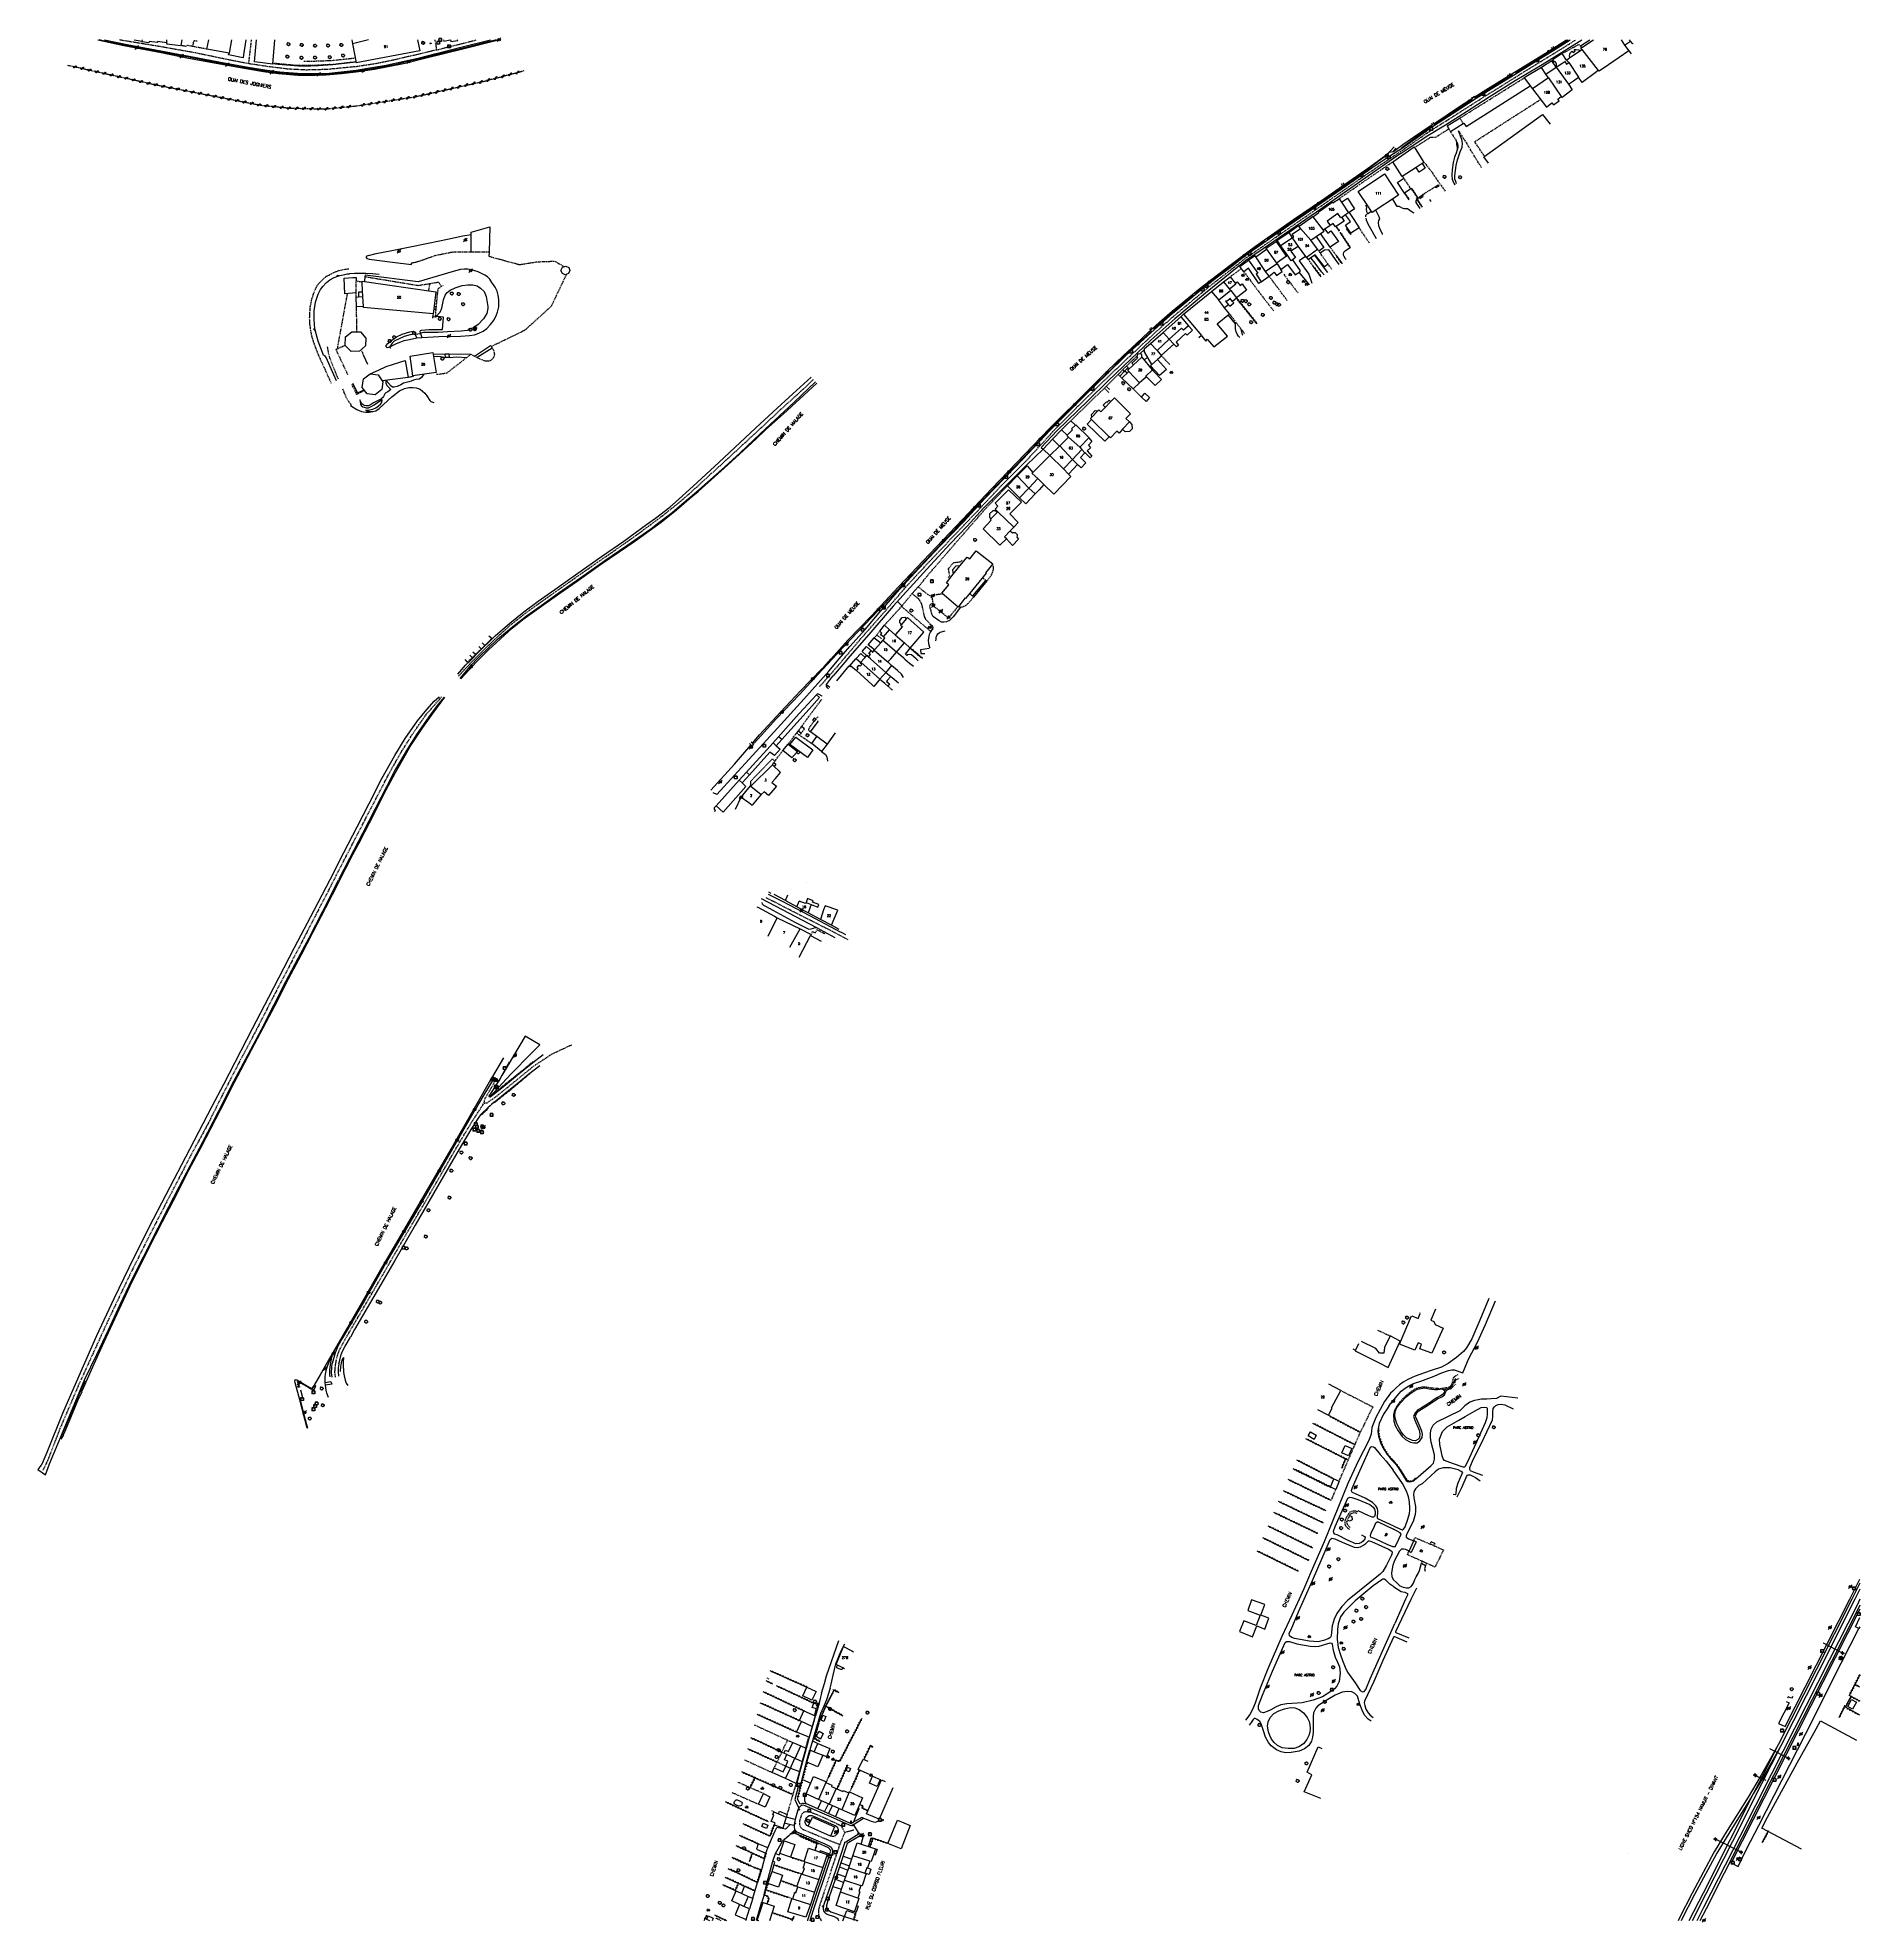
# Model space of a CAD drawing. Header units: millimetres. Extents: x 185031 to 186000, y 126999 to 128001.
import ezdxf
from ezdxf.enums import TextEntityAlignment as Align

# ---------------------------------------------------------------- set-up
doc = ezdxf.new("R2010")
doc.units = ezdxf.units.MM
doc.linetypes.add('DASHED', pattern=[0.75, 0.5, -0.25])
doc.layers.get('0').update_dxf_attribs({"linetype": 'CONTINUOUS'})
for name, color, linetype in [('W0001', 6, 'DASHED'), ('W0006', 2, 'CONTINUOUS'), ('W0008', 7, 'CONTINUOUS'), ('W0010', 4, 'CONTINUOUS'), ('W0014', 7, 'CONTINUOUS'), ('W0017', 7, 'CONTINUOUS'), ('W0071', 7, 'CONTINUOUS'), ('W0101', 7, 'CONTINUOUS'), ('W0104', 1, 'CONTINUOUS'), ('W0105', 7, 'CONTINUOUS'), ('W0112', 1, 'DASHED'), ('W0211', 2, 'CONTINUOUS'), ('W0214', 2, 'CONTINUOUS'), ('W0300', 7, 'CONTINUOUS'), ('W0303', 7, 'CONTINUOUS'), ('W0310', 3, 'CONTINUOUS'), ('W0323', 7, 'CONTINUOUS'), ('W0333', 7, 'CONTINUOUS'), ('W0401', 7, 'CONTINUOUS'), ('W0420', 7, 'CONTINUOUS'), ('W0438', 7, 'CONTINUOUS'), ('W0473', 7, 'CONTINUOUS'), ('W0500', 5, 'DASHED'), ('W0501', 5, 'DASHED'), ('W0510', 5, 'CONTINUOUS'), ('W0511', 5, 'CONTINUOUS'), ('W0515', 5, 'CONTINUOUS'), ('W0610', 7, 'CONTINUOUS'), ('W0611', 7, 'CONTINUOUS'), ('W0700', 7, 'CONTINUOUS'), ('W0710', 7, 'CONTINUOUS'), ('W0984', 7, 'CONTINUOUS'), ('W0989', 7, 'CONTINUOUS'), ('W0991', 7, 'CONTINUOUS'), ('W1102', 7, 'CONTINUOUS')]:
    doc.layers.add(name, color=color, linetype=linetype)
doc.styles.get("Standard").update_dxf_attribs({"font": 'romans.shx', "width": 0.85})

# ---------------------------------------------------------------- blocks, each defined once
blk = doc.blocks.new('T473')
for p, q in [((-0.166667, 0.166667), (0.166667, -0.166667)), ((-0.166667, -0.166667), (0.166667, 0.166667)), ((0.500001, 0.500001), (1.000002, 1.000002)), ((-1.000002, -1.000002), (-0.500001, -0.500001))]:
    blk.add_line(p, q)
blk.add_ellipse((0, 0), major_axis=(0.471405, 0.471405), ratio=1, start_param=5.4977871438, end_param=11.780972451)
blk = doc.blocks.new('T420')
for p, q in [((0.7, 0.7), (-0.8, 0.7)), ((-0.8, 0.7), (-0.8, -0.8)), ((0.7, 0.7), (0.7, -0.8)), ((0.7, -0.8), (-0.8, -0.8))]:
    blk.add_line(p, q)
blk.add_ellipse((0, 0), major_axis=(-0.53, 0.53), ratio=1, start_param=3.926991, end_param=10.210176)
blk = doc.blocks.new('T303')
for p, q in [((-0.8, 0), (-0.3, 0.2)), ((-0.3, -0.2), (-0.8, 0)), ((-0.3, 0.2), (0, 0.8)), ((0, 0.8), (0.3, 0.2)), ((0.3, 0.2), (0.8, 0)), ((0.8, 0), (0.3, -0.2)), ((-0.5, -0.6), (-0.3, -0.2)), ((0, -0.3), (-0.5, -0.6)), ((0.6, -0.6), (0, -0.3)), ((0.3, -0.2), (0.6, -0.6))]:
    blk.add_line(p, q)
blk = doc.blocks.new('T438')
for p, q in [((-0.4, 0.2), (0.4, 0.2)), ((-0.4, -0.2), (-0.4, 0.2)), ((0.15, 1.1), (-0.3, 1.1)), ((-0.3, 1.1), (-0.3, 0.5)), ((-0.3, 0.5), (0.15, 0.5)), ((0.3, 0.65), (0.3, 0.95)), ((0.4, 0.2), (0.4, -0.2))]:
    blk.add_line(p, q)
at = {"flags": 128}
for points in [[(-0.4, -0.2), (0.4, 0.2)], [(0.4, -0.2), (-0.4, -0.2)]]:
    blk.add_lwpolyline(points, dxfattribs=at)
for centre, major_axis, start_param, end_param in [((0.15, 0.95), (0.106, -0.106), 0.7853982, 2.3561945), ((0.15, 0.65), (0.106, 0.106), 3.9269908, 5.4977871)]:
    blk.add_ellipse(centre, major_axis=major_axis, ratio=1, start_param=start_param, end_param=end_param)
blk = doc.blocks.new('croix')
for p, q in [((-3, 0), (3, 0)), ((0, -3), (0, 3))]:
    blk.add_line(p, q)
blk = doc.blocks.new('T818')
at = {"color": 16, "linetype": 'Continuous', "xscale": 0.0001666666666666667, "yscale": 0.0001666666666666667}
blk.add_blockref('croix', (0, 0), dxfattribs=at)
blk = doc.blocks.new('T610')
for p, q in [((-0.500001, 0), (-1.000002, 0)), ((0, 0.500001), (0, 1.000002)), ((0.500001, 0), (1.000002, 0)), ((0, -0.500001), (0, -1.000002))]:
    blk.add_line(p, q)
blk.add_ellipse((0, 0), major_axis=(-0.353554, 0.353554), ratio=1, start_param=3.926990817, end_param=10.2101761242)
blk = doc.blocks.new('T300')
for p, q in [((-0.8, 0.5), (-0.9, 0.3)), ((-0.9, 0.3), (-0.9, 0.2)), ((-0.9, 0.2), (-0.7, 0.1)), ((-0.7, 0.6), (-0.8, 0.5)), ((-0.8, -0.1), (-0.7, 0.1)), ((-0.6, 0.7), (-0.7, 0.6)), ((-0.7, 0.1), (-0.7, 0.1)), ((-0.5, 0.7), (-0.6, 0.7)), ((-0.3, 0.6), (-0.5, 0.7)), ((-0.3, 0.6), (-0.2, 0.7)), ((-0.2, 0.6), (-0.3, 0.6)), ((-0.2, 0.7), (-0.1, 0.8)), ((-0.1, 0.8), (0.1, 0.8)), ((0.1, 0.8), (0.2, 0.7)), ((0.2, 0.7), (0.3, 0.6)), ((0.3, 0.6), (0.4, 0.5)), ((0.5, 0.5), (0.3, 0.5)), ((0.4, 0.5), (0.4, 0.5)), ((0.6, 0.4), (0.5, 0.5)), ((0.6, 0.4), (0.7, 0.3)), ((0.7, 0.3), (0.7, 0.2)), ((0.7, 0.2), (0.7, 0.1)), ((0.7, 0.1), (0.7, -0.2)), ((-0.8, -0.2), (-0.8, -0.1)), ((-0.7, -0.3), (-0.8, -0.2)), ((-0.8, -0.2), (-0.8, -0.2)), ((-0.7, -0.4), (-0.7, -0.3)), ((-0.5, -0.5), (-0.7, -0.4)), ((-0.4, -0.5), (-0.5, -0.5)), ((-0.4, -0.5), (-0.3, -0.5)), ((-0.3, -0.5), (-0.3, -0.4)), ((-0.3, -0.6), (-0.3, -0.5)), ((-0.3, -0.5), (-0.3, -0.5)), ((-0.2, -0.7), (-0.3, -0.6)), ((-0.1, -0.8), (-0.2, -0.7)), ((0.1, -0.8), (-0.1, -0.8)), ((0.2, -0.7), (0.1, -0.8)), ((0.3, -0.5), (0.2, -0.5)), ((0.3, -0.6), (0.2, -0.7)), ((0.2, -0.7), (0.2, -0.7)), ((0.5, -0.4), (0.3, -0.5)), ((0.3, -0.5), (0.3, -0.6)), ((0.3, -0.5), (0.3, -0.5)), ((0.6, -0.3), (0.5, -0.4)), ((0.7, -0.2), (0.6, -0.3)), ((0.6, -0.3), (0.6, -0.3))]:
    blk.add_line(p, q)
blk = doc.blocks.new('T401')
for p, q in [((-0.3, 0.3), (0, 0.3)), ((-0.3, -0.25), (-0.3, 0.3)), ((-0.3, 0.15), (0, 0.15)), ((-0.3, 0), (0, 0)), ((0, 0.3), (0, -0.25)), ((-0.3, -0.15), (0, -0.15)), ((-0.3, -0.25), (-0.3, -0.3)), ((-0.3, -0.3), (0, -0.3)), ((0, -0.3), (0, -0.25))]:
    blk.add_line(p, q)
blk = doc.blocks.new('t310o')
at = {"color": 0, "linetype": 'Continuous'}
for centre, start, end in [((-0.5, 0.4), 216.8699, 323.1304), ((0.5, -0.4), 36.8699, 143.1303)]:
    blk.add_arc(centre, 0.625, start, end, dxfattribs=at)
blk = doc.blocks.new('t323o')
at = {"color": 0, "linetype": 'Continuous'}
for radius in [0.25, 0.15]:
    blk.add_circle((0, 0), radius, dxfattribs=at)
blk = doc.blocks.new('t500o')
at = {"color": 0, "linetype": 'Continuous'}
for centre, start, end in [((-0.5, 0.625), 216.869898, 323.130102), ((0.5, -0.125), 36.869898, 143.130102), ((0.5, -0.625), 36.869898, 143.130102), ((-0.5, 0.125), 216.869898, 323.130102)]:
    blk.add_arc(centre, 0.625, start, end, dxfattribs=at)

msp = doc.modelspace()

# ---------------------------------------------------------------- linework, layer by layer
at = {"layer": 'W0001'}
for points in [[(185143.2, 127987.4), (185133.3, 127989.3), (185115.2, 127993.1), (185094.8, 127996.7), (185075.3, 127999.9), (185074.8, 128000)], [(185144.7, 128000), (185143.2, 127987.4)], [(185242.3, 128000), (185243.3, 127994.7)], [(185243.3, 127994.7), (185262.3, 127999.5), (185264.3, 128000)], [(185459.8, 127671), (185461.9, 127673.5), (185469.2, 127682.1), (185481.1, 127695.6), (185493.6, 127710.1), (185505.2, 127722.6), (185518.6, 127736.7), (185530.8, 127749.5), (185543.5, 127763), (185556.4, 127775.9), (185563.7, 127783.8), (185571.8, 127792.7), (185583.4, 127804.4), (185596.7, 127817.5), (185612.4, 127832.4), (185621.5, 127840.9), (185628.6, 127847.4), (185635.3, 127853.3), (185639.8, 127857), (185646.4, 127862.5), (185655.8, 127870.3), (185664.5, 127877), (185672.9, 127883.6), (185682, 127889.9), (185694.2, 127898.4), (185706.7, 127907), (185723.4, 127918.6), (185737.5, 127928.4), (185747.2, 127935), (185757, 127941.5), (185768.4, 127949.5), (185772.9, 127952.5), (185781, 127957.6), (185799.9, 127969.6), (185821.5, 127983.1), (185839.4, 127994.1), (185848.9, 128000)], [(185243.3, 127994.7), (185231.1, 127991.8), (185220.3, 127989.3), (185210.7, 127987.3), (185200.6, 127985.8), (185185.1, 127984.3), (185174, 127984), (185164.2, 127984.5), (185153.8, 127985.8), (185143.2, 127987.4)], [(185196.6, 127878.2), (185193.5, 127877.8), (185191.1, 127877.2), (185188.5, 127876.2), (185186.4, 127875.1), (185184.7, 127874.2), (185182.9, 127872.9), (185181.2, 127871.1), (185179.6, 127869.2), (185178.7, 127867.4), (185177.7, 127864.8), (185176.6, 127861.4), (185175.9, 127857.6), (185175.7, 127854.8), (185175.6, 127851.8), (185175.7, 127849.1), (185176.2, 127845.6), (185176.8, 127842.7), (185177.7, 127839.7), (185179, 127836.1), (185180.8, 127831.6), (185187.3, 127817.4)], [(185263.6, 127671), (185269.5, 127676.9), (185276.5, 127683.5), (185282.9, 127689.2), (185290.5, 127695.2), (185299.5, 127701.7), (185312, 127710.5), (185323.9, 127718.9), (185336.5, 127727.6), (185349.5, 127736.7), (185363.1, 127746.8), (185372, 127753.9), (185378.6, 127759.6), (185388.4, 127768.6), (185398.6, 127777.9), (185414.1, 127792.2), (185426, 127803.3), (185437.9, 127814.1), (185443.6, 127819.5)], [(185255, 127661.7), (185256.4, 127663.4), (185263.1, 127670.5), (185263.6, 127671)], [(185459.8, 127671), (185453.2, 127663.3), (185446.9, 127656.2)], [(185189.9, 127555.8), (185196.2, 127568), (185203.1, 127581.3), (185211.5, 127597.5), (185217.8, 127609.6), (185224.3, 127621.1), (185230.7, 127631.3), (185237.5, 127641.1), (185244.6, 127649.2), (185245.9, 127650.8)], [(185189.9, 127555.8), (185181.1, 127538.8), (185174, 127525), (185164, 127505.7), (185156.4, 127491.2), (185146.6, 127472.1), (185139.1, 127458), (185129.4, 127439.1), (185122.3, 127424.9), (185112.1, 127406), (185102.5, 127387.6), (185090.1, 127363.4), (185080.6, 127344.4), (185069.3, 127320.7), (185061.4, 127303.5), (185054.1, 127287.4)], [(185462.1, 127521.6), (185453.8, 127526), (185436.9, 127534.5), (185418.4, 127544)], [(185268.5, 127434.8), (185270.1, 127434.9), (185274, 127437.6), (185280.7, 127442.9), (185287.7, 127448.6), (185294.8, 127454.4), (185304.8, 127461), (185315.1, 127465.8)], [(185268.5, 127434.8), (185269, 127437.1), (185274.1, 127445.9)], [(185197.1, 127313.4), (185205.7, 127328.1), (185216.8, 127347.2), (185226.5, 127364), (185237.5, 127382.7), (185245.1, 127395.9), (185255.5, 127413.9), (185262.2, 127425.1), (185268.5, 127434.8)], [(185189.8, 127297.1), (185190.6, 127300.6), (185191.6, 127303.5), (185193.7, 127307.5), (185197.1, 127313.4)], [(185189.6, 127289.1), (185189.2, 127291.7), (185189.5, 127295.3), (185189.8, 127297.1)], [(185034.1, 127239.7), (185036.6, 127244.8), (185043.2, 127261.9), (185054.1, 127287.4)], [(185457.6, 127040.6), (185451.6, 127042.9), (185438.2, 127048.5), (185436.9, 127049.6), (185436.4, 127051.1), (185436.4, 127053.2), (185437.6, 127056.9), (185438.6, 127057.9), (185439.9, 127058.2), (185441.6, 127058.1), (185448.7, 127055.2), (185458.4, 127050.6), (185460.3, 127047)], [(185465.1, 127048.3), (185460.3, 127047)], [(185457.6, 127040.6), (185453.3, 127027.6), (185446.7, 127007.5), (185446.3, 127005.5), (185446.4, 127003.6), (185446.8, 127001.7), (185447.7, 127000.3), (185447.9, 127000)], [(185460.3, 127047), (185457.6, 127040.6)]]:
    msp.add_lwpolyline(points, dxfattribs=at)
at = {"layer": 'W0006'}
for points in [[(185789.1, 127955.5), (185789.5, 127955.7), (185790.7, 127954), (185824.7, 127975.7)], [(185488.3, 127701.4), (185490.7, 127699.2)], [(185505.2, 127676.5), (185500.5, 127675.8), (185500.7, 127673.8), (185502.9, 127673.9)], [(185450.6, 127657.4), (185452.4, 127655.9)], [(185426.9, 127628.1), (185425, 127629.5)], [(185422.2, 127626.4), (185423.9, 127624.8)], [(185409.6, 127609.3), (185408.1, 127610.8)], [(185404.1, 127606.4), (185405.7, 127605)], [(185391.1, 127589.8), (185391.5, 127590.4)], [(185415.8, 127543.5), (185445.3, 127528.1)], [(185440.9, 127050.3), (185443.2, 127055.1), (185454.9, 127050), (185452.7, 127045.1)], [(185419.4, 127038.9), (185414.3, 127041), (185413.3, 127038.2), (185418.4, 127036)], [(185460.2, 127002.4), (185461.3, 127005.5), (185466.1, 127003.9)]]:
    msp.add_lwpolyline(points, dxfattribs=at)
at = {"layer": 'W0008'}
for points in [[(185066.7, 128000), (185078.8, 127997.6), (185093.9, 127994.8), (185111.8, 127991.4), (185127.5, 127988.4), (185142.1, 127985.7), (185152, 127984.1), (185160, 127983.1), (185169.3, 127982.4), (185175.4, 127982.2), (185186.1, 127982.4), (185200.6, 127984)], [(185200.6, 127984), (185208.9, 127985.3), (185216.4, 127986.6), (185221.9, 127987.8), (185234.1, 127990.5), (185243, 127992.8), (185257.6, 127996.5), (185269.8, 127999.5), (185271.9, 128000)], [(185756.3, 127942.3), (185764.1, 127947.8), (185772.7, 127954), (185783.8, 127961.1), (185796, 127969.1), (185806.2, 127975.4), (185816.7, 127981.8), (185828, 127988.9), (185837.2, 127994.6), (185845.9, 128000)], [(185200.5, 127988.2), (185188.1, 127986.8), (185180.4, 127986.3), (185176.5, 127986), (185169.8, 127986), (185159, 127987), (185156.2, 127987.3)], [(185569.4, 127792.4), (185581, 127804.1), (185590.3, 127813.3), (185599.1, 127821.8), (185609.9, 127832.4), (185623.1, 127844.3), (185628.3, 127849.1), (185636, 127855.8), (185645.6, 127863.8), (185652.3, 127869.2), (185658.5, 127874.1), (185665.2, 127879.1), (185673.2, 127885.4), (185679.5, 127889.8), (185689.7, 127896.9), (185699.8, 127903.8), (185711.1, 127911.7), (185727, 127922.6), (185740.5, 127932), (185750.7, 127938.7), (185756.3, 127942.3)], [(185412.8, 127793.6), (185422.2, 127802.3), (185432.7, 127811.8), (185442.4, 127820.8)], [(185444.7, 127818.2), (185433.4, 127807.5), (185415.5, 127790.8)], [(185262.1, 127671), (185265.2, 127674.1), (185274.5, 127683.2), (185282.2, 127690), (185289.6, 127696), (185297.3, 127701.7), (185306.2, 127707.9), (185318.3, 127716.5), (185331, 127725.3), (185342.9, 127733.5), (185354.9, 127742.4), (185359.6, 127745.7), (185367.2, 127751.7), (185370.3, 127754.3), (185379.7, 127762.8), (185393.4, 127775.4), (185401.9, 127783.4), (185412.8, 127793.6)], [(185264.9, 127671), (185265.9, 127672), (185275.7, 127681.5), (185283, 127687.4), (185291, 127693.8), (185298.8, 127699.3), (185307.9, 127705.9), (185319.9, 127714.2), (185332.7, 127723.2), (185344.5, 127731.2), (185357.1, 127740.1), (185361.5, 127743.4), (185368.5, 127748.8), (185372.5, 127752.2), (185382.7, 127760.8), (185396.5, 127773.1), (185404.6, 127780.5), (185415.5, 127790.8)], [(185457.3, 127671), (185463, 127677.6), (185471.1, 127686.6), (185479.4, 127696.5), (185489.5, 127708), (185499.7, 127719), (185510.8, 127730.8), (185523.7, 127744.2), (185534.8, 127756.2), (185554.9, 127777.1), (185569.4, 127792.4)], [(185516.3, 127732.1), (185525.3, 127741.6), (185534.1, 127751.1), (185541.9, 127758.8), (185557, 127773.9), (185565.7, 127782.5)], [(185516.3, 127732.1), (185503.9, 127718.6), (185486.1, 127699), (185473.1, 127683.9), (185461.8, 127671)], [(185254.5, 127662.9), (185258.7, 127667.7), (185261.1, 127670), (185262.1, 127671)], [(185255.8, 127660.6), (185260.1, 127665.7), (185262, 127668), (185264.9, 127671)], [(185451.8, 127664.4), (185457.3, 127671)], [(185461.8, 127671), (185461.3, 127670.4), (185454.1, 127661.9)], [(185451.8, 127664.4), (185438.5, 127649.6), (185424.6, 127634.2), (185411.2, 127619.6), (185401.7, 127609.2), (185392.2, 127598.8), (185390.4, 127599.7)], [(185451.7, 127655), (185451.1, 127655.6), (185450.6, 127656.5), (185450.6, 127657.4), (185453.3, 127660.8), (185454.1, 127661.9)], [(185188.6, 127557.6), (185193.9, 127568.1), (185201, 127581.6), (185207.4, 127594.1), (185214.2, 127607.4), (185221, 127619.6), (185226.5, 127628.6), (185233.1, 127638), (185238, 127644.1), (185242, 127648.5), (185244.7, 127650.8)], [(185247.3, 127650.6), (185244.1, 127646.8), (185240, 127641.4), (185232.9, 127631.2), (185227.8, 127623.1), (185221.5, 127612.4), (185216.6, 127603), (185210.6, 127591.2), (185203.9, 127578.1), (185197, 127564.8), (185191.1, 127553.4)], [(185445.2, 127651.9), (185436.1, 127641.9), (185420.6, 127624.6), (185404.1, 127606.4), (185391.9, 127592.9)], [(185188.6, 127557.6), (185178, 127537.2), (185167.6, 127517.4), (185153.9, 127491), (185145.2, 127474.3), (185129.9, 127444.6), (185123.7, 127432.9), (185111.9, 127410.2), (185099.4, 127386.1), (185090.3, 127368.7), (185079.7, 127347.2), (185071.6, 127330.8), (185062.4, 127311.1), (185052.8, 127289.2)], [(185056.2, 127288), (185062.6, 127301.1), (185068.8, 127314.2), (185075.1, 127327.7), (185081.5, 127341.2), (185087.4, 127353.1), (185095.2, 127368.5), (185100.9, 127379.6), (185106.4, 127390.2), (185112.4, 127401.7), (185118.9, 127413.9), (185127.4, 127430.4), (185135.5, 127446.4), (185143.1, 127460.7), (185150.2, 127474), (185156.8, 127486.8), (185163.2, 127499.4), (185169.7, 127511.8), (185175.5, 127522.7), (185182.8, 127536.9), (185191.1, 127553.4)], [(185299.9, 127460.5), (185299.9, 127460.5), (185294.5, 127456.2), (185286.1, 127449.4), (185277.9, 127442.8), (185271.8, 127437.9), (185271.4, 127438), (185271.3, 127438.5), (185276.3, 127446.5), (185273.8, 127448.2), (185268.4, 127439.2), (185263.8, 127431.4), (185254.4, 127415), (185245, 127398.8), (185235.6, 127382.5), (185226.8, 127367.4), (185216.7, 127350.4), (185205.4, 127330.8), (185197.1, 127316.6)], [(185273.8, 127435.2), (185279.7, 127440), (185287.9, 127446.6), (185292.2, 127450.1), (185298.2, 127454.8)], [(185273.8, 127435.2), (185272.5, 127434), (185271.7, 127433.3), (185270.6, 127432.3), (185266.7, 127428.6), (185265.3, 127426.7), (185263.4, 127423.8), (185262.5, 127422.3), (185261.4, 127420.8), (185260.2, 127418.6), (185256.6, 127412.5), (185243.7, 127390.5), (185231.8, 127369.9), (185221, 127351.1), (185213.6, 127338.4), (185199.7, 127314.4), (185197.5, 127310.4)], [(185197.1, 127316.6), (185193.1, 127309.7), (185190.8, 127305.6), (185189.3, 127302.1), (185188.4, 127298.9), (185187.8, 127296.4)], [(185191.3, 127296.1), (185191.8, 127298.2), (185192.6, 127301.1), (185193.3, 127302.9), (185194.6, 127305.5), (185197.5, 127310.4)], [(185052.8, 127289.2), (185044.4, 127269.7), (185036, 127249), (185034.4, 127245.3), (185033.7, 127243.6), (185033.1, 127242.3), (185032.4, 127241.4), (185031.2, 127240)], [(185187.7, 127289), (185187.4, 127291.3), (185187.5, 127294.4), (185187.8, 127296.4)], [(185191.3, 127296.1), (185191, 127294.1), (185190.9, 127292), (185191.1, 127289.6)], [(185035.4, 127237.2), (185037.5, 127243), (185044.3, 127259.4), (185056.2, 127288)], [(185031.2, 127240), (185035.4, 127237.2)], [(185435.8, 127060.1), (185435.4, 127059.1), (185433.9, 127053.9), (185433.6, 127052.1), (185433.3, 127050.9), (185433.3, 127050.2), (185433.3, 127049.7), (185433.6, 127048.9), (185433.8, 127048.4)], [(185468, 127046.5), (185465, 127051.3)]]:
    msp.add_lwpolyline(points, dxfattribs=at)
msp.add_lwpolyline([(185452.7, 127045.1), (185440.9, 127050.3), (185440.1, 127050.7), (185439.6, 127051.4), (185439.2, 127052.3), (185439.2, 127053.1), (185439.6, 127054.1), (185440.1, 127054.9), (185440.7, 127055.5), (185441.4, 127056), (185442.2, 127056), (185442.7, 127056), (185443.7, 127055.7), (185455.6, 127050.5), (185456.2, 127050), (185456.5, 127049.5), (185456.8, 127048.7), (185456.8, 127047.8), (185456.7, 127047.1), (185456.3, 127046.2), (185455.8, 127045.7), (185455.1, 127045.2), (185454.3, 127044.9), (185453.6, 127044.9)], close=True, dxfattribs=at)
at = {"layer": 'W0010'}
for points in [[(185200.5, 127983.2), (185194, 127982.5), (185186.6, 127981.9), (185175.8, 127981.6), (185170, 127981.6), (185161.8, 127982.2), (185155.3, 127982.9), (185148.4, 127983.9), (185137.7, 127985.8), (185127.7, 127987.7), (185115.9, 127989.9), (185102.9, 127992.4), (185093.4, 127994.2), (185085.3, 127995.6), (185076.5, 127997.4), (185069.1, 127998.9), (185063.9, 128000)], [(185275.1, 128000), (185252.5, 127994.4), (185237.2, 127990.6), (185227.2, 127988.3), (185221, 127986.8), (185210.3, 127984.8), (185200.5, 127983.2)], [(185816.9, 127982.6), (185826.6, 127988.6), (185837.7, 127995.6), (185844.9, 128000)], [(185795.2, 127969.1), (185801.2, 127972.8), (185813.2, 127980.3)], [(185773.7, 127955.1), (185778.2, 127958), (185782.7, 127960.9), (185788.3, 127964.6), (185794.1, 127968.4)], [(185756.3, 127942.7), (185767.8, 127951.1), (185772.7, 127954.4)], [(185748, 127938.4), (185735.2, 127928.9), (185715.8, 127915.4), (185700.6, 127905), (185684.8, 127894.1)], [(185683.5, 127893.2), (185676.5, 127888.2), (185671.3, 127884.3), (185666.2, 127880.6), (185655.6, 127872.4), (185646.6, 127865.3)], [(185645.6, 127864.4), (185640.4, 127860.1), (185633.3, 127854.2), (185626.9, 127848.4), (185624.5, 127846.2)], [(185623.5, 127845.2), (185616.9, 127839.2), (185607.3, 127830.3), (185600.8, 127823.8), (185592.2, 127815.6), (185584.4, 127807.8), (185569.2, 127792.6)], [(185569.2, 127792.6), (185556, 127778.8), (185541.6, 127763.8), (185528.8, 127750.4), (185512.2, 127732.9), (185494.3, 127713.8), (185474.6, 127693.1), (185459.6, 127677.3)], [(185453.7, 127671), (185448.2, 127665.1), (185436.2, 127652.1), (185424, 127639.2), (185415.8, 127630.3), (185412.1, 127626.2)], [(185459.6, 127677.3), (185453.7, 127671)], [(185182.6, 127292.4), (185179.4, 127286.8)], [(185043.2, 127256.4), (185044.6, 127259.4), (185049.2, 127270.3), (185056.4, 127287.3)], [(185178.8, 127285.9), (185178.2, 127284.7), (185176.7, 127282.6), (185174.2, 127284.1), (185169.2, 127287)], [(185170.9, 127282.3), (185171.9, 127278.2), (185170.5, 127277.7), (185172.9, 127268.6), (185174.7, 127262)]]:
    msp.add_lwpolyline(points, dxfattribs=at)
at = {"layer": 'W0014'}
for points in [[(185831.1, 127987), (185852.2, 128000)], [(185756.2, 127939.9), (185761.4, 127943.3), (185770.3, 127949.2), (185779.6, 127954.8), (185790.8, 127962), (185802.9, 127969.7), (185816.8, 127978.4), (185831.1, 127987)], [(185756.2, 127939.9), (185738.7, 127927.8), (185711.1, 127908.5), (185682.7, 127888.9), (185673.4, 127882.5), (185669, 127879.1), (185652.1, 127865.4), (185635.7, 127851.8), (185623.1, 127840.4), (185612.3, 127830.3), (185600.3, 127818.8), (185589.6, 127808.2), (185573.3, 127792.4)], [(185689.6, 127892.9), (185690.2, 127893.3)], [(185207.1, 127885.5), (185206.1, 127885.1), (185205.8, 127884.8), (185205.8, 127884.4), (185206.1, 127883.9), (185207.4, 127883.5), (185219.9, 127881.9), (185229.9, 127880.6), (185229.9, 127881.5)], [(185190, 127818.7), (185187.9, 127823.6), (185184.6, 127831.2), (185184.2, 127831.7), (185183.1, 127832.4), (185180.3, 127839.8), (185178.5, 127846.5), (185178.1, 127851.4), (185178.2, 127856), (185178.9, 127860.6), (185180.3, 127864.9), (185181.6, 127867.4), (185182.8, 127869), (185184.8, 127871), (185186.6, 127872.4), (185188.9, 127873.7), (185191.9, 127874.7), (185194.5, 127875.3), (185195.7, 127875.6), (185196.8, 127875.7), (185197.2, 127875.8), (185199.7, 127876), (185201.9, 127876.1), (185205.6, 127876), (185209.2, 127875.8), (185212.7, 127875.4)], [(185218.9, 127835.9), (185218.7, 127836.3), (185218.4, 127836.8), (185222, 127838.6), (185224.2, 127839.5), (185226.1, 127840.2), (185228.9, 127840.8), (185232.8, 127841.6), (185235.5, 127841.8), (185244.4, 127842.4), (185255.9, 127842.5), (185260.7, 127842.8), (185263.4, 127843.3), (185265.7, 127844.1), (185268.1, 127845.2), (185269.9, 127846.6), (185272, 127848.8), (185273.8, 127851.2), (185275.1, 127853.8), (185275.6, 127855.2), (185276.3, 127858.2), (185276.4, 127861.8), (185276.1, 127864.3), (185275.4, 127866.4), (185274.4, 127868.5), (185272.7, 127871.1), (185271.5, 127872.8), (185270.3, 127874), (185269, 127875), (185265.3, 127876.7), (185261.9, 127877.8), (185259.8, 127878.1), (185257.9, 127878.1), (185255.9, 127878), (185252.1, 127876.9), (185233.5, 127871.4), (185205.3, 127875), (185205.2, 127874.2)], [(185206.8, 127827.4), (185204.6, 127832.1)], [(185241.4, 127833), (185247.9, 127833.2), (185249.9, 127833.2), (185261.5, 127832.9)], [(185605.7, 127822.2), (185606.9, 127823.4)], [(185197.9, 127805.9), (185197.5, 127805.7), (185200.9, 127803.5), (185203.4, 127802.4), (185205.5, 127802.1), (185207.4, 127802.1), (185209.3, 127802.4), (185210.9, 127802.9), (185212.7, 127804), (185219.5, 127810.2), (185223.5, 127813.4), (185226.3, 127814.7), (185228.6, 127815.2), (185230.7, 127815.3), (185232.4, 127815.1), (185234.6, 127814.3), (185237.1, 127812.2), (185238.1, 127810.8), (185239.7, 127808.4), (185240.3, 127807.8), (185241.8, 127807.3)], [(185198.6, 127817.6), (185201.3, 127812.4), (185204.8, 127814)], [(185573.3, 127792.4), (185564.7, 127783.4), (185565.7, 127782.5)], [(185445.2, 127651.9), (185446.9, 127650.4), (185441.4, 127644.3), (185426.9, 127628.1), (185423.9, 127624.8)], [(185448.2, 127651.1), (185448.2, 127651.1), (185446.7, 127652), (185446.3, 127652.2), (185445.8, 127652.4), (185445.2, 127651.9)], [(185435.6, 127632.7), (185434.6, 127631.5)], [(185423.9, 127624.8), (185426, 127622.9), (185422.9, 127619.5), (185420.5, 127621.4), (185409.6, 127609.3)], [(185405.7, 127605), (185409.6, 127609.3)], [(185405.7, 127605), (185407.7, 127603.1), (185395.7, 127589.5), (185391.9, 127592.9)], [(185410.1, 127605.8), (185410.1, 127603.4)], [(185391.5, 127590.4), (185391.1, 127591), (185391, 127591.4), (185391, 127591.9), (185391.9, 127592.9)], [(185416.2, 127541.5), (185416.3, 127540.7), (185417, 127540.1), (185418.2, 127539.5), (185433.8, 127531), (185441.2, 127527.3), (185442.4, 127527.4), (185443.6, 127527.8), (185444.6, 127528.1), (185445.3, 127528.1), (185455, 127522.9)], [(185419.5, 127545.8), (185426.7, 127542.4), (185430.8, 127540.2), (185441.6, 127534.6), (185455.6, 127527), (185457.5, 127526.1), (185458.7, 127525.5), (185460.7, 127524.5)], [(185443.2, 127526), (185444.5, 127525.3)], [(185436.7, 127070.9), (185435.5, 127071.2), (185433.7, 127064.6), (185435.3, 127061), (185435.8, 127060.1)], [(185465, 127051.3), (185470.3, 127054.6), (185469.3, 127055), (185464.3, 127052.1), (185463.9, 127051.8), (185463.4, 127051.8), (185463, 127051.9), (185446, 127059.5), (185440, 127062.2), (185439.2, 127062.3), (185438.3, 127062.5), (185437.8, 127062.5), (185436.5, 127062), (185435.1, 127064.8)], [(185465, 127051.3), (185463.9, 127050.7), (185463.6, 127050.6), (185462.5, 127051.1), (185453.3, 127055.2), (185439.3, 127061.2), (185438.3, 127061.5), (185437.7, 127061.4), (185437.1, 127061.3), (185436.5, 127060.9), (185435.8, 127060.1)], [(185433.8, 127048.4), (185432.5, 127047.1)], [(185433.8, 127048.4), (185434.3, 127047.8), (185434.8, 127047.4), (185436.1, 127046.8), (185449.7, 127040.9), (185452.5, 127039.6), (185453, 127039.2), (185453.3, 127038.8), (185453.5, 127038.3), (185453.7, 127037.8), (185453.7, 127037.4), (185453.7, 127036.9), (185453.6, 127035.9), (185453.3, 127034.7), (185450.8, 127027.4), (185444.1, 127007.3), (185441.9, 127000.7), (185441.8, 127000)], [(185440.6, 127000), (185440.7, 127000.6), (185444.2, 127011.3), (185449.2, 127026.1), (185452.3, 127035.4), (185452.6, 127036.3), (185452.8, 127037.1), (185452.6, 127037.9), (185452.2, 127038.4), (185451.7, 127038.8), (185446.1, 127041.4)], [(185457.2, 127000), (185457.2, 127000.1), (185456.7, 127000.9), (185456, 127001.5), (185454.9, 127002.1), (185451, 127003.4), (185449.9, 127004.2), (185449.5, 127004.8), (185449.1, 127005.4), (185448.9, 127006.1), (185449, 127007.1), (185449.4, 127008.9), (185451.6, 127015.4), (185456, 127028.4), (185460.3, 127041.5), (185460.4, 127041.8), (185460.8, 127042), (185468, 127046.5)], [(185468, 127046.5), (185470.6, 127045.6), (185470.1, 127044.5), (185468.1, 127045.1), (185461.6, 127041.1), (185457.5, 127028.7), (185451.5, 127011.2), (185450.6, 127008.4), (185450.5, 127007.7), (185450.5, 127007), (185450.7, 127006.4), (185451.1, 127005.9), (185452.1, 127005.3), (185452.9, 127004.9), (185460.2, 127002.4)], [(185459.3, 127000), (185460.2, 127002.4)]]:
    msp.add_lwpolyline(points, dxfattribs=at)
at = {"layer": 'W0017'}
for points in [[(185785.6, 127923.6), (185785.1, 127924.8), (185784.7, 127926), (185784.7, 127928), (185785.3, 127933.3), (185786, 127936.2), (185787.4, 127940.5), (185788.5, 127943), (185788.8, 127945.1), (185788.4, 127947.1), (185787.7, 127948.8), (185786.6, 127951.7)], [(185752.4, 127943.2), (185750.5, 127941.1), (185749.7, 127940.3)], [(185752.1, 127940.7), (185753.5, 127942.5)], [(185785.4, 127946.4), (185786.1, 127944.9), (185786.3, 127943.8), (185786.3, 127942.8), (185785.9, 127941.6), (185785.3, 127939.9), (185784.5, 127937.7), (185783.7, 127934.8), (185783.3, 127931), (185783.1, 127928.2), (185783.3, 127926), (185783.9, 127924.2), (185784.6, 127922.9)], [(185756.5, 127910.8), (185755.1, 127911.4), (185754.4, 127911.5), (185753.9, 127911.5), (185751.6, 127915.4)], [(185756.5, 127910.8), (185757.6, 127910.4), (185758.5, 127910.4), (185759.4, 127910.4), (185760.8, 127909.6), (185762.5, 127908.3), (185762.8, 127908.1)], [(185766.2, 127910.4), (185764.1, 127913.6), (185764, 127914.5), (185764.6, 127915.2)], [(185737.3, 127905.2), (185737.5, 127904.3), (185738.4, 127902.3), (185742.8, 127894.4)], [(185746.1, 127896.6), (185746.1, 127896.7), (185744.8, 127899.7), (185744.2, 127901.2), (185744, 127902.9), (185744.2, 127904), (185744.7, 127904.9), (185744.4, 127906), (185742.6, 127909.5)], [(185726.8, 127883.3), (185726.6, 127883.6), (185725.8, 127884.8), (185725.5, 127885.6), (185725.4, 127886.2), (185725.7, 127887.2), (185726.5, 127888), (185729, 127889.6)], [(185715.2, 127875.2), (185713.8, 127876.8), (185710.3, 127881.4), (185708.1, 127884.2)], [(185710.1, 127885.6), (185714.7, 127879.4), (185717, 127876.4)], [(185723.1, 127880.7), (185721.2, 127883.3), (185717.7, 127888.5), (185715.3, 127888.2), (185713.1, 127886.6)], [(185234.7, 127844), (185234.6, 127845.1), (185234.8, 127845.5), (185235.2, 127845.7), (185239.1, 127846.1), (185241.7, 127846.1), (185246.4, 127846), (185246.9, 127852.7), (185243.7, 127852.9), (185242.7, 127852.6)], [(185668, 127849), (185664.2, 127853.9)], [(185218.4, 127836.8), (185217.7, 127836.5), (185217, 127836.4), (185216.6, 127836.6), (185216.5, 127836.8), (185216.5, 127837.5), (185217.3, 127838.6), (185219.5, 127840.4), (185221.9, 127842.2), (185225, 127843.6), (185229.1, 127844.8), (185230.9, 127845.1), (185231.3, 127845), (185231.5, 127844.8), (185231.8, 127843.6)], [(185670.4, 127841.8), (185669.7, 127842.5), (185669, 127843.6), (185668.4, 127844.9), (185668, 127846.5), (185668, 127849)], [(185505.6, 127689.5), (185506.6, 127688.7), (185507, 127688.2), (185507.1, 127687.6), (185506.9, 127687.1), (185506.4, 127686.2), (185505.8, 127685.4), (185505.1, 127684), (185504.9, 127682.9), (185504.6, 127680.9), (185504.8, 127679.2), (185505.3, 127677.2), (185505.5, 127676.8)], [(185521.9, 127698.4), (185517.9, 127693.3), (185515.9, 127691.4), (185514.3, 127690.6), (185513, 127690.4), (185511.8, 127690.5), (185510.4, 127691.2), (185507.5, 127693.3)], [(185508.7, 127680.5), (185508.8, 127681.5), (185508.9, 127682.5), (185509.2, 127683.2)], [(185509.1, 127682.8), (185509.4, 127683.7), (185509.8, 127684.3), (185510.4, 127684.8), (185511, 127685.1)], [(185511, 127685.1), (185513.6, 127685.9)], [(185448, 127621.8), (185450, 127620.2), (185450.7, 127618.9), (185451.1, 127616.6)], [(185278.9, 127458.8), (185273, 127448.9)], [(185276.3, 127446.5), (185282.1, 127456.8)], [(185802.8, 127330.9), (185798, 127319.3), (185793.6, 127309.5), (185790.9, 127304.6), (185789.3, 127302.7), (185785.5, 127299.5), (185781.1, 127296.4), (185777.5, 127294.4)], [(185791.4, 127297.4), (185792.4, 127299.7), (185793.7, 127302.1), (185796.7, 127307.7), (185801, 127317.1), (185806.3, 127329.7)], [(185441.7, 127090.9), (185442, 127090.8)], [(185443.1, 127095.7), (185445.9, 127094.3)], [(185437.8, 127075.1), (185442.2, 127073.3)], [(185440, 127062.2), (185439.4, 127063), (185439.1, 127063.8), (185439, 127064.7), (185439.1, 127065.8), (185439.3, 127066.8), (185439.7, 127067.5)], [(185446, 127059.5), (185448, 127063.9)], [(185449.6, 127057.9), (185451.6, 127062.3)], [(185451.7, 127057), (185453.7, 127061.4)], [(185455.4, 127055.3), (185457.4, 127059.7)], [(185428.3, 127052.2), (185431.2, 127051.2)], [(185433.9, 127053.9), (185429.2, 127055.2)], [(185470.3, 127054.6), (185472.2, 127053.9), (185473.4, 127053.4), (185474.3, 127053.1), (185475.6, 127052.6), (185476.5, 127052.5), (185477.1, 127052.7), (185477.8, 127053), (185478.2, 127053.4), (185478.6, 127054.1)], [(185469, 127040.8), (185470.1, 127044.5)], [(185472.9, 127039.6), (185474.3, 127044.2), (185475.2, 127043.9)], [(185421.7, 127026.3), (185423.1, 127031.2), (185422.1, 127031.7)], [(185423.5, 127035.8), (185425.4, 127035.2), (185425.7, 127035.9)], [(185457.5, 127028.7), (185462, 127027)], [(185458.2, 127030.8), (185462.8, 127029.2)], [(185459.4, 127034.5), (185464, 127032.9)], [(185453.9, 127018.3), (185458.6, 127016.8)], [(185455.3, 127022.2), (185459.8, 127020.5)], [(185456.2, 127025), (185460.8, 127023.4)], [(185409, 127013), (185411.4, 127012.1)], [(185416.2, 127010.1), (185416.9, 127009.8)], [(185409.6, 127006.4), (185406.7, 127007.7)], [(185460.2, 127002.4), (185465.1, 127000.7)]]:
    msp.add_lwpolyline(points, dxfattribs=at)
at = {"layer": 'W0071'}
for points in [[(185749.8, 127274), (185753.9, 127279.2), (185756.1, 127281.6), (185758.2, 127283.2), (185760.2, 127284.5), (185762.7, 127285.7), (185766.5, 127287), (185773.7, 127289.6), (185777.2, 127291.2), (185781.3, 127292.7), (185783.1, 127293), (185784.3, 127292.9), (185788.9, 127291.3), (185791.4, 127297.4)], [(185761.9, 127288.9), (185759.6, 127287.9), (185757.1, 127286.4), (185755.2, 127285), (185753.2, 127283.3), (185751.6, 127281.7), (185750.5, 127280.5)], [(185777.5, 127294.4), (185771.6, 127292.5), (185763.6, 127289.6), (185761.9, 127288.9)], [(185750.5, 127280.5), (185747.3, 127276.1), (185742.7, 127267.6), (185740.5, 127262.4), (185740.1, 127258.8), (185738.9, 127255.4), (185733.2, 127244.5), (185727.8, 127232.5), (185715.1, 127201.5), (185708.3, 127185.7), (185704.3, 127176.6), (185701.8, 127171)], [(185818.2, 127277.9), (185809.1, 127278.9), (185806.8, 127277.8), (185804, 127277.5), (185801.6, 127277.4), (185798.8, 127277.3), (185797, 127277.1), (185795.1, 127276.7), (185792.7, 127275.8), (185789.9, 127273.9), (185788.5, 127272.5), (185787.5, 127271.4)], [(185749.8, 127274), (185748.6, 127272.3), (185746.8, 127269.4), (185744.5, 127264.4), (185743.9, 127261.8), (185743.7, 127260.2), (185743.9, 127258.7), (185744.3, 127257.1), (185745.2, 127254.4), (185746.3, 127251.7), (185747, 127250.5), (185750.7, 127245.5)], [(185763.9, 127235), (185771.9, 127241.9), (185773.3, 127243.4), (185773.9, 127245.4), (185773.8, 127247.8), (185772.1, 127254.5), (185771.7, 127257), (185771.7, 127259.4), (185772.1, 127261.4), (185773.2, 127263.5), (185775, 127265.3), (185787.5, 127271.4)], [(185790.2, 127241.5), (185789.8, 127241.3), (185789, 127241.2), (185787.5, 127241.8), (185781.9, 127243.7), (185779.1, 127244.7), (185778.4, 127245.6), (185777.9, 127247.3), (185777.4, 127249.9), (185776.7, 127253.3), (185776.5, 127256.2), (185777.3, 127258.5), (185778, 127260.2), (185780.5, 127262.7), (185786.8, 127266.3), (185790.2, 127268.1), (185795.1, 127271), (185798.7, 127272.9), (185800.4, 127273.1), (185801.5, 127273), (185801.9, 127272.6)], [(185801.9, 127272.6), (185801.9, 127269.6), (185801.6, 127267.5), (185800.8, 127264.8), (185792.5, 127246.4), (185790.2, 127241.5)], [(185799.5, 127236.8), (185794.5, 127238.6), (185793, 127239.2), (185792.6, 127240), (185792.6, 127241), (185794.6, 127245.6), (185798.6, 127253.7), (185804.6, 127266.4), (185804.8, 127268.1), (185804.9, 127270.4), (185805.1, 127272.5)], [(185805.1, 127272.5), (185805.7, 127273.3), (185806.5, 127274), (185807.6, 127274.5), (185809.2, 127274.7), (185811.3, 127274.3), (185815.6, 127272.3)], [(185752.3, 127209.9), (185743.7, 127213.8), (185743.5, 127214.3), (185743.7, 127217.9), (185743.5, 127219.3), (185742.7, 127220.6), (185740.8, 127222.4), (185737, 127224.7), (185731.9, 127227), (185730.2, 127227.7), (185729.8, 127228.1), (185729.7, 127228.9), (185730.2, 127230.5), (185733.5, 127237.6), (185739.8, 127251.8), (185740.5, 127252.3), (185741.4, 127252.1), (185742, 127251.6)], [(185742, 127251.6), (185745, 127248), (185748.2, 127244.5), (185751.8, 127239.7)], [(185750.7, 127245.5), (185753.1, 127243), (185754.6, 127241), (185758.8, 127234.1), (185759.5, 127233.6), (185760.6, 127233.5), (185761.6, 127233.6), (185762.9, 127233.9), (185763.9, 127235)], [(185752.3, 127209.9), (185756.6, 127207.9), (185757, 127208), (185757.4, 127208.3), (185758.2, 127209.5), (185759.7, 127213.6), (185760.5, 127216.6), (185760.7, 127218.4), (185760.7, 127219.9), (185760.6, 127222.2), (185760.3, 127223.9), (185760, 127225.5), (185759.7, 127226.6), (185759.2, 127227.9), (185757.9, 127230.6), (185756.8, 127232.5), (185755.2, 127234.8), (185753.5, 127237.3), (185751.8, 127239.7)], [(185788.8, 127238.4), (185788.1, 127239), (185786.4, 127239.8), (185782.2, 127240.9), (185778.4, 127240.9), (185776, 127240.1), (185774.2, 127238.7), (185767.2, 127232.4)], [(185788.8, 127238.4), (185786.2, 127232.8), (185785.3, 127229.8), (185785.2, 127226.8), (185784.8, 127226.6), (185783.7, 127226.7)], [(185767.2, 127232.4), (185765.5, 127231.4), (185764.4, 127230.4), (185763.7, 127229.7), (185763.2, 127228.8), (185762.8, 127227.9), (185762.7, 127226.9), (185762.9, 127224.9), (185763.8, 127220.3), (185763.8, 127217.8), (185763.6, 127216.1), (185762.5, 127212.4), (185759.1, 127205.7), (185758.8, 127204.7), (185758.8, 127204.1), (185760, 127203.2), (185762.8, 127202.1)], [(185785.9, 127225.5), (185788.4, 127230.5), (185791.2, 127236.9), (185791.8, 127237.2), (185792.8, 127237.1), (185795.7, 127235.7), (185798.2, 127234)], [(185735, 127205.3), (185736.7, 127204.4), (185736.9, 127203.9), (185736.8, 127203.2), (185735.9, 127201.8), (185735, 127201.1), (185733.7, 127200.6), (185732, 127200.5), (185727.9, 127202.2), (185722.1, 127205.2), (185720.8, 127205.6), (185720.3, 127206.4), (185720.2, 127207.2), (185721.1, 127209.7), (185727.8, 127224.7), (185728.8, 127225.2), (185729.9, 127225.1), (185733, 127224.1), (185739.4, 127221.3), (185741.2, 127220), (185742, 127218.9), (185742.2, 127217.6), (185742.2, 127216.3), (185741.9, 127215), (185741.4, 127214.7), (185740.7, 127214.7), (185739, 127215.4), (185733.2, 127218.1)], [(185753, 127198.9), (185752.6, 127198.8), (185751.6, 127198.9), (185748.6, 127200.1), (185742.6, 127202.9), (185740.8, 127203.6), (185740, 127204.1), (185739.8, 127204.8), (185740.2, 127206.3), (185741.5, 127209), (185742.6, 127211.7), (185743.3, 127212.2), (185743.8, 127212.1), (185752, 127208.3)], [(185753, 127198.9), (185754.9, 127203), (185756.1, 127205.6), (185756, 127205.8), (185755.5, 127206.3), (185752, 127208.3)], [(185704.5, 127171), (185709, 127181), (185714.1, 127192.9), (185718.3, 127202.8), (185719.3, 127203.4), (185720.2, 127203.3), (185720.8, 127203.1), (185724.8, 127201.3), (185731.1, 127198.7), (185732.7, 127198.5), (185734.5, 127198.8), (185735.8, 127199.5), (185737.4, 127200.6), (185738.7, 127202.1), (185739.1, 127202.1), (185740.3, 127201.7), (185749.3, 127197.6), (185750.8, 127196.8), (185751.3, 127196.3), (185751.3, 127195.6), (185751, 127194.4), (185748.3, 127189.1), (185746.3, 127185.8), (185744.9, 127184.4), (185728.5, 127171)], [(185752.8, 127191.9), (185751.6, 127189.2), (185750.9, 127185.1), (185751.1, 127183), (185752.1, 127181.3), (185753.6, 127179.9)], [(185760.3, 127196.5), (185758.6, 127197.4), (185757.3, 127197.7), (185756.3, 127197.6), (185755.2, 127196.5), (185753.8, 127194), (185752.8, 127191.9)], [(185753.6, 127179.9), (185755.4, 127178.2), (185757.2, 127177.4), (185758.9, 127177.1), (185760.1, 127177.1), (185761.4, 127177.7), (185762, 127178.5), (185762.7, 127179.5), (185763.4, 127181.5), (185764.1, 127183), (185765.2, 127184.7), (185765.9, 127186.3), (185766.9, 127190.2)], [(185769, 127189), (185768.7, 127187.7), (185768.6, 127187.1), (185768.9, 127185.9)], [(185752.2, 127177.6), (185750.1, 127179.1), (185747.9, 127181.1), (185747, 127181.7), (185746.3, 127181.7), (185745.9, 127181.3), (185741.3, 127178.1), (185732.7, 127171)], [(185701.8, 127171), (185698, 127162.5), (185692.7, 127151.2), (185685.3, 127134.1), (185681.1, 127123.7), (185678.4, 127115.7), (185677, 127112.4), (185675.6, 127109.8), (185673.4, 127106.7)], [(185699.4, 127150.2), (185697.9, 127150.6), (185696.8, 127151.5), (185696.6, 127152.9), (185697.6, 127155), (185701.5, 127164.3), (185704.5, 127171)], [(185728.5, 127171), (185727.8, 127170.5), (185724.5, 127167.2), (185721.9, 127163.4), (185720.5, 127160.4), (185719.5, 127156.9), (185718.9, 127151.7), (185718.7, 127151.1), (185718.1, 127150.5), (185717.3, 127150), (185714.9, 127149), (185712, 127148.3), (185707.3, 127148.7), (185702.4, 127149.6), (185699.4, 127150.2)], [(185732.7, 127171), (185731.7, 127170.2), (185725.6, 127164.1), (185723.8, 127161.6), (185722.7, 127157.9), (185722.3, 127155), (185722, 127149.7), (185722.6, 127145.4), (185723.9, 127141.4), (185725, 127138.4), (185726.3, 127134.9), (185727.5, 127132.3), (185731.7, 127126.6), (185734.3, 127122.5), (185735.5, 127121.8), (185736.4, 127122), (185737.3, 127123), (185739.6, 127128.7), (185744.7, 127140.2), (185752.7, 127158.2)], [(185752.2, 127177.6), (185756.2, 127175.2), (185758.1, 127174.7), (185759.2, 127174.3), (185759.5, 127174), (185759.4, 127173.2), (185758.4, 127171)], [(185758.4, 127171), (185752.7, 127158.2)], [(185760.3, 127150.3), (185753.5, 127153.2), (185753.3, 127153.4), (185753.3, 127153.9), (185761.4, 127171)], [(185761.4, 127171), (185764.4, 127177.1)], [(185448, 127121.1), (185449.5, 127126.3), (185450.5, 127130.3), (185457.2, 127149)], [(185752.4, 127151.2), (185752, 127150.8), (185746.3, 127138.4), (185741.6, 127127.3), (185736.6, 127116.8), (185736.5, 127116), (185736.8, 127114.6), (185737.4, 127112.5), (185738.5, 127110.7), (185739.7, 127109.4), (185741.2, 127108.2)], [(185759.3, 127148.2), (185752.4, 127151.2)], [(185454.2, 127130.7), (185455.5, 127136.6), (185458.4, 127143.6), (185460.3, 127147.3)], [(185452.6, 127123.7), (185453.1, 127125.9), (185454.2, 127130.7)], [(185452.6, 127123.7), (185450.6, 127117.5), (185448.7, 127113), (185448, 127111.5), (185447.4, 127110.3), (185443.1, 127095.7), (185441.7, 127090.9)], [(185448, 127121.1), (185447.2, 127118.2), (185446.9, 127116.6), (185446.4, 127114.5), (185444.7, 127109)], [(185740.2, 127106.2), (185738.5, 127107.3), (185736.6, 127109.3), (185735.4, 127112), (185734.2, 127115.2), (185732.9, 127119.4), (185731.5, 127120.9), (185729.9, 127121.7), (185727.5, 127122), (185724.7, 127121.6), (185721, 127120), (185717.2, 127117.7), (185711.8, 127114.3), (185710.7, 127113.1), (185709.5, 127110.6), (185709.3, 127108.6), (185709.4, 127104.8), (185709.4, 127100.2), (185709, 127097.7), (185708.5, 127095.5), (185707, 127093.3), (185704.7, 127091.4), (185701.9, 127090.2), (185697.7, 127089.5), (185694.6, 127089.3), (185692.3, 127089.8), (185689.8, 127091), (185687, 127093), (185685.5, 127094.8), (185684, 127097.6), (185683, 127101.1), (185681.7, 127104.8), (185680.9, 127106), (185679.6, 127107.1), (185678.2, 127107.8), (185677.4, 127107.1), (185676.4, 127105.5), (185675.3, 127104.1)], [(185435.5, 127071.2), (185434.4, 127071.5), (185435.1, 127073.9), (185436.9, 127080.8), (185440, 127091.8), (185441.8, 127098.4), (185443.8, 127105.7), (185444.7, 127109)], [(185436.4, 127071), (185437.6, 127075.2), (185440, 127084.5), (185441.7, 127090.9)], [(185418.4, 127036), (185419.4, 127038.9), (185421.3, 127043.4), (185423.2, 127047.9), (185424.2, 127049.7)], [(185431.2, 127051.2), (185428.8, 127048.7), (185424.2, 127049.7)], [(185431.2, 127051.2), (185433.3, 127050.9)], [(185423.5, 127035.8), (185427.2, 127042.4)], [(185430.5, 127045.2), (185427.2, 127042.4)], [(185418.4, 127036), (185416.1, 127027.1), (185413.9, 127020.5)], [(185417.4, 127013.8), (185419, 127020.6), (185422.1, 127031.7)], [(185422.1, 127031.7), (185423.5, 127035.8)], [(185411.4, 127012.1), (185413.9, 127020.5)], [(185411.4, 127012.1), (185409.6, 127006.4)], [(185414.2, 127000), (185413.3, 127000.4), (185416.2, 127010.1)], [(185417.4, 127013.8), (185416.2, 127010.1)], [(185407.8, 127000.7), (185407.6, 127000)], [(185407.8, 127000.7), (185409.6, 127006.4)]]:
    msp.add_lwpolyline(points, dxfattribs=at)
for points in [[(185686.9, 127112.3), (185684.9, 127111.4), (185682.9, 127110.6), (185681.5, 127111), (185680.7, 127111.8), (185680.2, 127112.8), (185680.2, 127114.5), (185682.3, 127120), (185687.7, 127132.7), (185694.4, 127148.1), (185695.2, 127148.6), (185696.7, 127148.5), (185700.7, 127147.3), (185707.8, 127146.1), (185710.4, 127145.9), (185712.6, 127146), (185718.3, 127147.8), (185719, 127147.6), (185719.4, 127147.2), (185719.9, 127143.9), (185721.1, 127140.2), (185722.3, 127137.6), (185723.3, 127135.1), (185723.7, 127131.8), (185723.2, 127127.2), (185721.9, 127124.8), (185720.6, 127123.4), (185718.7, 127121.9), (185714.3, 127119.1), (185709.4, 127117.4), (185703.4, 127115.9), (185695.4, 127115.4), (185692.2, 127114.9), (185689.6, 127113.8)], [(185706.1, 127108.1), (185707.2, 127106.1), (185707.6, 127104.2), (185707.7, 127102.2), (185707.6, 127100.3), (185707.1, 127098.5), (185706, 127096.4), (185704.1, 127094.2), (185701.7, 127092.5), (185699.2, 127091.6), (185696.1, 127091.6), (185692.8, 127092.1), (185690.3, 127093.3), (185688.6, 127094.8), (185687.1, 127096.7), (185686.2, 127098.5), (185685.5, 127100.5), (185685.1, 127103.5), (185685.4, 127105.9), (185686.5, 127108.1), (185688.4, 127110.2), (185691.1, 127111.7), (185694.1, 127112.8), (185697.2, 127113.4), (185699.5, 127113.2), (185701.9, 127112.4), (185704.1, 127110.7)]]:
    msp.add_lwpolyline(points, close=True, dxfattribs=at)
at = {"layer": 'W0101'}
for points in [[(185086.7, 127999), (185086.8, 127999.3), (185086.9, 128000)], [(185107.8, 128000), (185107.3, 127997)], [(185121.2, 127995.1), (185122.1, 128000)], [(185141.9, 128000), (185140.7, 127992.1), (185140.4, 127990.5), (185132.7, 127992.1), (185133, 127992.9)], [(185156.2, 127987.1), (185146.4, 127988.3), (185147.5, 128000)], [(185156.2, 127987.1), (185157.3, 128000)], [(185198.2, 128000), (185198.6, 127998)], [(185233.1, 128000), (185234.3, 127994.3), (185200.6, 127987.8)], [(185852.2, 127994.9), (185851.6, 127995.6), (185852.2, 127996), (185858.4, 128000)], [(185873, 128000), (185874.9, 127997.3), (185877.1, 127994.2), (185872, 127990.7), (185866.3, 127986.8), (185861.3, 127983.4), (185860.9, 127983.7)], [(185099.8, 127998.5), (185094.9, 127999.2), (185094.8, 127998.6), (185090.5, 127999.1), (185090.3, 127998.4), (185086.7, 127999)], [(185099.8, 127998.5), (185099.7, 127998), (185107.3, 127997)], [(185133, 127992.9), (185121.2, 127995.1)], [(185198.6, 127998), (185200.6, 127987.8)], [(185845.3, 127988), (185844.1, 127989.3), (185845.8, 127990.6), (185851.4, 127994.4), (185852.2, 127994.9)], [(185834.4, 127979.8), (185826, 127974), (185833.3, 127964.3), (185836.3, 127966.5), (185837.1, 127965.5), (185840.1, 127967.6), (185839.4, 127968.6), (185841.2, 127970)], [(185834.4, 127979.8), (185833.1, 127981.9), (185838.6, 127985.6)], [(185838.6, 127985.6), (185842, 127987.8), (185843.1, 127988.5), (185844, 127987.2), (185845.3, 127988)], [(185845, 127976.5), (185847.7, 127978.3), (185850.4, 127980.2)], [(185860.9, 127983.7), (185859.9, 127983), (185852.4, 127977.3), (185850.4, 127980.2)], [(185845, 127976.5), (185847.1, 127973.5), (185841.7, 127969.5), (185841.2, 127970)], [(185802.5, 127934.5), (185800.1, 127937.9), (185831.3, 127960.4), (185835.3, 127955.2)], [(185751.6, 127935.2), (185763, 127943.1)], [(185763, 127943.1), (185768.1, 127934.9), (185767.2, 127934.3), (185764, 127932.2), (185756.7, 127927.5), (185751.6, 127935.2)], [(185713, 127909.2), (185718.7, 127913.2)], [(185718.7, 127913.2), (185719.4, 127913.7), (185719.7, 127913.4), (185723.1, 127915.6)], [(185723.1, 127915.6), (185724.4, 127913.7), (185728.1, 127908.1), (185726.6, 127907.1), (185724.5, 127905.7), (185724.1, 127905.4), (185722.4, 127907.7)], [(185698.2, 127894.8), (185699, 127895.4), (185698.1, 127896.7), (185702.6, 127899.8)], [(185709.2, 127906), (185701.8, 127900.9)], [(185702.6, 127899.8), (185701.8, 127900.9)], [(185709.2, 127906), (185712.4, 127908.3), (185712.2, 127908.6), (185713, 127909.2)], [(185716.8, 127903.7), (185718.3, 127901.4), (185715.5, 127899.5), (185714.7, 127898.9)], [(185722.4, 127907.7), (185716.8, 127903.7)], [(185684.6, 127888.8), (185684.3, 127889.3), (185689.6, 127892.9)], [(185689.6, 127892.9), (185695, 127885.1), (185695.1, 127885), (185689.8, 127881.4)], [(185701.3, 127890.2), (185697.5, 127887.7), (185700, 127884.3), (185698.3, 127883.1), (185697.7, 127882.6), (185695.7, 127885.6), (185692, 127890.8), (185698.2, 127894.8)], [(185701.3, 127890.2), (185705.2, 127884.9), (185705.6, 127884.4), (185705.8, 127884.6), (185711.7, 127888.7), (185708, 127893.6)], [(185708, 127893.6), (185710.9, 127895.6), (185713.2, 127897.1), (185715.1, 127898.4), (185714.7, 127898.9)], [(185678.8, 127884.7), (185678.4, 127885.3), (185674.9, 127883)], [(185674.9, 127883), (185679.9, 127876), (185679, 127875.4), (185681.7, 127871.5), (185685.9, 127874.4), (185684, 127876.9)], [(185678.8, 127884.7), (185684.6, 127888.8)], [(185689.8, 127881.4), (185690.1, 127880.9), (185684, 127876.9)], [(185655.3, 127866.3), (185661.7, 127871.4)], [(185661.7, 127871.4), (185665.2, 127874.1)], [(185665.2, 127874.1), (185667.8, 127870.7), (185668.2, 127870.2), (185664.9, 127867.6)], [(185640.4, 127854.3), (185655.3, 127866.3)], [(185640.4, 127854.3), (185649.9, 127842.8), (185650.2, 127842.5), (185652.2, 127839.9), (185653, 127840.9), (185656.5, 127836.8), (185663.7, 127842.5), (185658.2, 127849.1), (185664.8, 127854.4), (185662.2, 127857.6), (185661.8, 127858.1), (185659.1, 127861.7)], [(185664.9, 127867.6), (185665.5, 127866.8), (185659.1, 127861.7)], [(185629.5, 127844.5), (185638.9, 127852.8)], [(185638.9, 127852.8), (185643.1, 127848), (185640.4, 127845.7), (185639.4, 127846.8), (185632.8, 127840.9)], [(185622.8, 127838.7), (185629.5, 127844.5)], [(185632.8, 127840.9), (185626.3, 127834.9)], [(185619.6, 127835.9), (185622.8, 127838.7)], [(185626.3, 127834.9), (185628.5, 127832.3), (185628.8, 127832), (185626.6, 127830.2), (185623.5, 127827.4), (185619.7, 127834.2), (185619.6, 127835.9)], [(185579.3, 127788.9), (185578.4, 127789.8), (185578.6, 127789.9), (185581.3, 127792.7), (185580.8, 127793.3), (185582.9, 127795.2), (185583.1, 127795.4), (185590.2, 127788.5), (185590, 127788.4), (185585.2, 127783.5)], [(185574.6, 127784.3), (185574.4, 127784.1), (185569.4, 127779.1)], [(185574.6, 127784.3), (185579.3, 127788.9)], [(185585.2, 127783.5), (185586.4, 127782.3), (185586.3, 127782.2), (185581.4, 127777)], [(185552, 127768.2), (185557.2, 127773.5)], [(185557.2, 127773.5), (185560.3, 127770)], [(185560.3, 127770), (185569.4, 127779.1)], [(185576.6, 127772), (185579.3, 127769.2), (185580.5, 127768), (185571.4, 127758.6), (185566.2, 127763.6), (185562.9, 127766.8)], [(185581.4, 127777), (185576.6, 127772)], [(185541.6, 127749.1), (185540.2, 127750.6), (185541.6, 127752.2), (185540.2, 127753.7), (185547.3, 127760.9), (185554.2, 127754.3), (185548.1, 127748.1), (185552.5, 127743.4), (185550.2, 127741)], [(185546.8, 127763), (185552, 127768.2)], [(185558.2, 127761.8), (185553.2, 127756.6), (185546.8, 127763)], [(185558.2, 127761.8), (185562.9, 127766.8)], [(185550.2, 127741), (185548.3, 127739.1), (185545.3, 127735.9), (185546.3, 127734.9), (185546.2, 127734.7), (185542.8, 127731.4), (185533.8, 127740.1), (185538.2, 127744.7), (185537.7, 127745.2), (185538.1, 127745.6), (185541.3, 127748.8), (185541.6, 127749.1)], [(185492.1, 127679.4), (185495.1, 127676.6), (185502.4, 127685.1), (185493.6, 127693), (185493, 127692.3), (185490.4, 127689.3), (185490, 127688.8), (185490.9, 127688.1), (185487.1, 127683.7)], [(185476, 127675.5), (185476.1, 127675.7), (185479.4, 127679.4), (185480.6, 127680.8)], [(185480.6, 127680.8), (185481.6, 127681.9), (185480.8, 127682.6), (185484, 127686.4), (185487.1, 127683.7)], [(185487.8, 127674.6), (185492.1, 127679.4)], [(185466.6, 127664.7), (185467.4, 127665.7), (185466.9, 127666.3), (185468, 127667.6), (185468.5, 127667), (185469.4, 127667.9), (185468.4, 127668.7), (185468.8, 127669.1), (185468.9, 127669.2)], [(185468.9, 127669.2), (185470.4, 127671)], [(185470.4, 127671), (185471.1, 127671.7), (185471.9, 127672.7)], [(185471.9, 127672.7), (185472.2, 127673), (185473, 127672.3), (185473.9, 127673.2), (185473.1, 127673.9), (185474.4, 127675.2), (185475.1, 127674.5), (185475.2, 127674.6), (185476, 127675.5)], [(185483.2, 127669.3), (185485.2, 127667.5), (185482.1, 127663.8)], [(185484.7, 127671), (185483.2, 127669.3)], [(185484.7, 127671), (185487.8, 127674.6)], [(185456, 127659.3), (185462.6, 127667.3)], [(185462.6, 127667.3), (185462.8, 127667.1), (185463.1, 127666.8), (185463.6, 127667.3), (185466.6, 127664.7)], [(185479, 127660.1), (185475.8, 127656.3), (185474.9, 127657.2)], [(185482.1, 127663.8), (185479, 127660.1)], [(185450.9, 127625.6), (185445.5, 127629.6), (185442.1, 127632.1), (185446.2, 127637.7), (185445.8, 127638)], [(185455.1, 127631.7), (185450.9, 127625.6), (185450.9, 127625.6)], [(185410.3, 127603.2), (185421.8, 127614.7), (185426.2, 127610.5)], [(185423.5, 127607.4), (185426.2, 127610.5)], [(185405.2, 127597.4), (185410.1, 127603.4)], [(185410.1, 127603.4), (185410.3, 127603.2)], [(185423.5, 127607.4), (185421.6, 127605.2), (185424, 127603.2), (185422.1, 127601), (185419.8, 127598.4), (185417.4, 127600.3), (185415.8, 127598.8)], [(185402.2, 127591.1), (185402.2, 127591.1), (185405.2, 127597.4)], [(185415.8, 127598.8), (185414.6, 127597.4), (185411.1, 127593.1)], [(185413.6, 127539.1), (185414, 127538.9), (185423, 127534.1), (185424.4, 127533.3)], [(185428.8, 127542.5), (185422.7, 127545.7)], [(185434.8, 127539.2), (185429.3, 127542.1), (185428.8, 127542.5)], [(185440.9, 127536), (185439.4, 127536.7), (185434.8, 127539.2)], [(185440.5, 127543.5), (185439.7, 127541.4)], [(185439.7, 127541.4), (185442.5, 127540.3)], [(185443.4, 127542.4), (185440.5, 127543.5)], [(185442.5, 127540.3), (185446, 127538.9), (185446.5, 127540.3), (185443.1, 127541.7), (185443.4, 127542.4)], [(185424.4, 127533.3), (185436.5, 127527.4)], [(185447.3, 127532.4), (185440.9, 127536)], [(185453.3, 127529.3), (185447.3, 127532.4)], [(185457.3, 127527.1), (185453.3, 127529.3)], [(185436.5, 127527.4), (185442.4, 127524.4)], [(185442.4, 127524.4), (185442.1, 127523.9)], [(185442.1, 127523.9), (185447.8, 127520.9)], [(185719, 127272.7), (185724, 127282), (185717.6, 127285.3)], [(185711.6, 127271.9), (185717.4, 127268.8), (185719.4, 127272.6), (185719, 127272.7)], [(185460.1, 127134.1), (185459.3, 127134.5), (185456.5, 127136), (185455.7, 127136.4), (185459.6, 127145.9)], [(185459.6, 127145.9), (185464.1, 127143.6), (185464.9, 127143.1)], [(185433.9, 127086.4), (185437, 127093.1), (185439.6, 127091.8), (185437.7, 127084.8)], [(185713.4, 127065.1), (185704.6, 127068.7), (185708.7, 127077.7), (185706.1, 127079), (185712, 127092.5), (185713.9, 127091.6)], [(185434.5, 127073), (185428.8, 127075.7), (185431.4, 127081.2)], [(185431.4, 127081.2), (185433.7, 127086.5), (185433.9, 127086.4)], [(185436.2, 127079.4), (185434.5, 127073)], [(185437.7, 127084.8), (185436.2, 127079.4)], [(185446.3, 127064.6), (185439.7, 127067.5), (185443.7, 127076.8), (185450.6, 127074), (185450.3, 127073.5)], [(185450.3, 127073.5), (185453.5, 127072.1), (185453.3, 127071.5), (185455.8, 127070.4)], [(185455.8, 127070.4), (185459.2, 127068.8), (185459.5, 127069.4), (185462.5, 127068.1)], [(185462.5, 127068.1), (185462.8, 127068.6), (185469.8, 127065.5), (185465.7, 127056.1)], [(185452, 127062.1), (185446.3, 127064.6)], [(185458.8, 127059.1), (185452, 127062.1)], [(185465.7, 127056.1), (185458.8, 127059.1)], [(185439.3, 127031.4), (185438.7, 127031.6), (185441, 127038.6), (185451, 127035.3), (185448.7, 127028.4)], [(185464.5, 127034.6), (185466.8, 127041.5), (185476.6, 127038.4), (185475.6, 127035.2), (185474.3, 127031.5), (185473.7, 127031.8)], [(185437.6, 127024.9), (185438.8, 127027.9), (185438.2, 127028.1), (185439.3, 127031.4)], [(185448.7, 127028.4), (185446.5, 127022)], [(185460.2, 127021.7), (185462.4, 127028.2)], [(185462.4, 127028.2), (185464.5, 127034.6)], [(185473.7, 127031.8), (185472.4, 127028.2), (185472, 127028.3), (185471, 127025.4)], [(185432.6, 127011.7), (185433.7, 127015.2), (185434.3, 127015), (185435.4, 127018.1)], [(185435.4, 127018.1), (185434.8, 127018.3), (185437.2, 127025), (185437.6, 127024.9)], [(185446.5, 127022), (185444.2, 127015.3)], [(185458, 127015.2), (185460.2, 127021.7)], [(185468.8, 127018.8), (185467.8, 127015.7), (185468.3, 127015.5), (185467.2, 127012.1)], [(185471, 127025.4), (185471.6, 127025.2), (185469.5, 127018.6), (185468.8, 127018.8)], [(185439.6, 127001.9), (185430, 127004.9), (185432.2, 127011.8), (185432.6, 127011.7)], [(185442, 127008.8), (185439.6, 127001.9)], [(185444.2, 127015.3), (185442, 127008.8)], [(185467.2, 127012.1), (185467.8, 127011.9), (185466.5, 127008.2), (185465.5, 127005), (185465.5, 127004.9), (185455.7, 127008.2), (185458, 127015.2)]]:
    msp.add_lwpolyline(points, dxfattribs=at)
for points in [[(185740.7, 127908.3), (185740.3, 127908.8), (185738, 127912.4), (185733.3, 127919.5), (185747.3, 127928.8), (185754.7, 127917.5)], [(185241.5, 127854.4), (185204.4, 127857.7), (185204.4, 127858.3), (185204, 127863.6), (185204, 127864.3), (185203.9, 127866), (185203.7, 127871.7), (185242.8, 127866.1), (185242.1, 127859.9)], [(185230.7, 127821.5), (185229.2, 127831.9), (185241.3, 127833.8), (185243, 127823.2)], [(185617, 127817.8), (185611.4, 127823.8), (185610.8, 127824.5), (185613.8, 127827.3), (185618.2, 127831.4), (185623.8, 127824.6), (185623.7, 127824.5), (185620.3, 127821.3), (185620.1, 127821.2), (185620.5, 127820.8)], [(185601.5, 127788.4), (185600.8, 127789), (185591.5, 127798.2), (185590.9, 127798.7), (185591.6, 127799.4), (185594.9, 127802.8), (185595.4, 127803.4), (185596.5, 127802.3), (185603.7, 127809.7), (185612.2, 127801.3), (185609.8, 127798.7), (185611.7, 127797), (185608, 127793), (185606.2, 127790.9), (185604.9, 127792.1)], [(185535.2, 127716.7), (185535.5, 127716.5), (185524.4, 127703), (185524.1, 127703.3), (185520.6, 127698.5), (185511.9, 127705.9), (185515.6, 127710.3), (185514.3, 127711.3), (185518, 127716), (185521.5, 127720.4), (185525.3, 127725.1), (185526.7, 127724.1), (185530.2, 127728.4), (185539, 127721.4)], [(185466.6, 127664.7), (185466.6, 127664.7)], [(185469.4, 127667.9), (185469.4, 127667.9)], [(185474.9, 127657.2), (185474.9, 127657.2)], [(185426.2, 127610.5), (185426.2, 127610.5)], [(185410.3, 127603.2), (185410.3, 127603.2)], [(185423.5, 127607.4), (185423.5, 127607.4)], [(185405.2, 127597.4), (185405.2, 127597.4)], [(185411.1, 127593.1), (185411.1, 127593.1)], [(185415.8, 127598.8), (185415.8, 127598.8)], [(185439.8, 127552.1), (185439.8, 127552.1)], [(185428.8, 127542.5), (185428.8, 127542.5)], [(185434.8, 127539.2), (185434.8, 127539.2)], [(185439.7, 127541.4), (185439.7, 127541.4)], [(185440.5, 127543.5), (185440.5, 127543.5)], [(185442.5, 127540.3), (185442.5, 127540.3)], [(185443.4, 127542.4), (185443.4, 127542.4)], [(185440.9, 127536), (185440.9, 127536)], [(185453.3, 127529.3), (185453.3, 127529.3)], [(185436.5, 127527.4), (185436.5, 127527.4)], [(185442.1, 127523.9), (185442.1, 127523.9)], [(185447.9, 127520.9), (185447.9, 127520.9)], [(185431.1, 127517.6), (185431.1, 127517.6)], [(185436.1, 127512.4), (185436.1, 127512.4)], [(185462.4, 127028.2), (185462.4, 127028.2)], [(185877.1, 127036.1), (185877.1, 127036.1)], [(185471, 127025.4), (185471, 127025.4)]]:
    msp.add_lwpolyline(points, close=True, dxfattribs=at)
at = {"layer": 'W0104'}
for points in [[(185082.5, 128000), (185086.8, 127999.3)], [(185247, 128000), (185247.1, 127999.4), (185250.5, 128000)], [(185250.7, 128000), (185250.9, 127999.1), (185254.5, 127999.8), (185254.4, 128000)], [(185852.2, 127996), (185851.5, 127996.8), (185856.4, 128000)], [(185878, 127999.4), (185877.5, 128000)], [(185844.1, 127989.3), (185841.7, 127992.8), (185836.5, 127989.4), (185837.2, 127988.4), (185837.8, 127988.7), (185838.6, 127987.4), (185838.6, 127985.6), (185836.2, 127988.9), (185830.8, 127985.4)], [(185845.8, 127990.6), (185845.6, 127991.4), (185845.7, 127992.4), (185846.1, 127993.3), (185847, 127994.1), (185847.5, 127993.4), (185848.6, 127994.1), (185848.1, 127994.9), (185849.1, 127995), (185850.4, 127994.8), (185851.4, 127994.4)], [(185874.9, 127997.3), (185878, 127999.4)], [(185877.1, 127994.2), (185878.4, 127992.6)], [(185879.4, 127998.1), (185879.2, 127997.9), (185878, 127999.4)], [(185830.8, 127985.4), (185821.5, 127979.8), (185826, 127974)], [(185833.1, 127981.9), (185830.8, 127985.4)], [(185767.2, 127934.3), (185768.8, 127931.8), (185765.6, 127929.7), (185764, 127932.2)], [(185761.3, 127920.8), (185757.9, 127918.5), (185754.2, 127924.3), (185757.6, 127926.5)], [(185724.4, 127913.7), (185727.6, 127915.9), (185731.3, 127910.3), (185728.4, 127908.3)], [(185740.3, 127908.8), (185738.4, 127907.6), (185737.9, 127908.6), (185737.8, 127909.1), (185737.7, 127909.6), (185737.7, 127910.1), (185737.9, 127910.9), (185737.3, 127912), (185738, 127912.4)], [(185261.6, 127887.4), (185261.6, 127897.8), (185271.5, 127900.6), (185271.2, 127887.4)], [(185696.3, 127897.6), (185701.5, 127901.3), (185701.8, 127900.9)], [(185724.5, 127905.7), (185725.8, 127903.7), (185721.2, 127900.6), (185720.3, 127901.9), (185719.9, 127902.5), (185718.3, 127901.4)], [(185728.4, 127908.3), (185730.9, 127904.6), (185733.8, 127900.2), (185729.4, 127897.2), (185726.6, 127901.6), (185729.2, 127903.5), (185726.6, 127907.1)], [(185728.4, 127908.3), (185728.1, 127908.1)], [(185692, 127890.8), (185690.1, 127893.5), (185696.3, 127897.6)], [(185696.3, 127897.6), (185698.2, 127894.8)], [(185710.9, 127895.6), (185713.6, 127891.7), (185715, 127889.6), (185712.4, 127887.7)], [(185715.5, 127899.5), (185717.1, 127897.3), (185718.8, 127898.5), (185722.8, 127892.9), (185718.3, 127889.9), (185713.2, 127897.1)], [(185681.7, 127871.5), (185680.5, 127870.5), (185675, 127878.6), (185672.5, 127876.8), (185670.4, 127879.6), (185674.9, 127883)], [(185690.1, 127880.9), (185692.1, 127878)], [(185692.1, 127878), (185695.7, 127880.6), (185699.7, 127875.1), (185701.8, 127876.6)], [(185695, 127885.1), (185695.7, 127885.6)], [(185698.3, 127883.1), (185702.5, 127877.2), (185701.8, 127876.6)], [(185705.2, 127884.9), (185701.8, 127882.5), (185707.1, 127875.5), (185708.7, 127870.7)], [(185717.3, 127880.8), (185715.4, 127879.3), (185714.3, 127880.8), (185710.4, 127885.8), (185706.8, 127883.3), (185705.8, 127884.6)], [(185200.6, 127865.6), (185194.5, 127865.1), (185194.1, 127873.4), (185198.7, 127873.8), (185200.5, 127873.7), (185200.6, 127871.9)], [(185667.8, 127870.7), (185668.9, 127871.5), (185670.5, 127869.5), (185671.5, 127870.3), (185673.9, 127867), (185668.5, 127862.9)], [(185685.9, 127874.4), (185688.6, 127876.6), (185689.9, 127874.7), (185692.8, 127876.9), (185692.1, 127878)], [(185707.4, 127869.8), (185701.8, 127876.6)], [(185204.4, 127858.3), (185200.7, 127858.1), (185200.5, 127863.3), (185201.8, 127863.4)], [(185203.9, 127866), (185201.7, 127865.9), (185201.8, 127863.4)], [(185201.8, 127863.4), (185204, 127863.6)], [(185666.4, 127861), (185665.1, 127862.7), (185664.8, 127862.1), (185663.5, 127861.2), (185662.8, 127861.1), (185664.3, 127859.2)], [(185664.3, 127859.2), (185665, 127858.4), (185667.1, 127860.2), (185666.4, 127861)], [(185665.5, 127866.8), (185668.5, 127862.9)], [(185668.5, 127862.9), (185668.6, 127862.8), (185666.4, 127861)], [(185638.9, 127852.8), (185640.4, 127854.3)], [(185664.3, 127859.2), (185662.2, 127857.6)], [(185635.3, 127838.3), (185632.8, 127840.9)], [(185643.1, 127848), (185645.2, 127845.7), (185642.3, 127843.1), (185641.5, 127844), (185636.4, 127839.4), (185637.8, 127837.8), (185636.7, 127836.8), (185635.3, 127838.3)], [(185649.9, 127842.8), (185648.5, 127841.6)], [(185207.9, 127822.5), (185212.3, 127824.5), (185216.5, 127826.4), (185226.5, 127829.6), (185228.1, 127820.6), (185214.4, 127818.8)], [(185618.2, 127831.4), (185618.3, 127832.7), (185617.6, 127833.2), (185616, 127833), (185615.6, 127831.3), (185615.9, 127830.9), (185613, 127828.2), (185613.8, 127827.3)], [(185626.6, 127830.2), (185631.3, 127824.8), (185627.6, 127821.7), (185622.9, 127826.8), (185623.5, 127827.4)], [(185635.3, 127838.3), (185628.5, 127832.3)], [(185617, 127817.8), (185613.6, 127814.5), (185607.6, 127820.2), (185611.4, 127823.8)], [(185620.3, 127821.3), (185621.3, 127820.3), (185625.4, 127816.3), (185628.7, 127819.4), (185624.6, 127823.7), (185623.7, 127824.5)], [(185591.6, 127799.4), (185591.4, 127800.9), (185593.4, 127803), (185594.9, 127802.8)], [(185575.5, 127792.7), (185570.8, 127787.7)], [(185575.5, 127792.7), (185578.5, 127795.7), (185580.4, 127797.6), (185582.9, 127795.2)], [(185575.5, 127792.7), (185578.6, 127789.9)], [(185600.8, 127789), (185598.5, 127786.7), (185589.1, 127795.8), (185591.5, 127798.2)], [(185611.7, 127797), (185613, 127795.5), (185613.1, 127793.3), (185611.6, 127791.8), (185609.3, 127791.6), (185608, 127793)], [(185570.8, 127787.7), (185565.7, 127782.5), (185569.4, 127779.1)], [(185574.4, 127784.1), (185570.8, 127787.7)], [(185584.1, 127774.3), (185584.7, 127773.8), (185585.9, 127772.6), (185588.4, 127775.2), (185587.2, 127776.4), (185585.6, 127778), (185588, 127780.5)], [(185588, 127780.5), (185586.3, 127782.2)], [(185590, 127788.4), (185591.7, 127786.5), (185589.8, 127784.5), (185591, 127783.2), (185589.2, 127781.5), (185591.7, 127778.8), (185590.7, 127777.8), (185588.4, 127780.1), (185588, 127780.5)], [(185579.3, 127769.2), (185581.9, 127772), (185584.1, 127774.3)], [(185581.4, 127777), (185584.1, 127774.3)], [(185561.5, 127758.7), (185558.2, 127761.8)], [(185566.2, 127763.6), (185563.7, 127760.9), (185561.5, 127758.7)], [(185541.3, 127748.8), (185540.5, 127749.6), (185539.1, 127749.6), (185537.3, 127748), (185537.3, 127746.3), (185538.1, 127745.6)], [(185553.2, 127756.6), (185556.5, 127753.4), (185561.5, 127758.7)], [(185548.3, 127739.1), (185549.4, 127738), (185550, 127738.2), (185550.8, 127738.1), (185551.5, 127737.6), (185551.9, 127737), (185551.9, 127736.3), (185551.8, 127735.7), (185551.8, 127735.6), (185552.7, 127734.6), (185549.5, 127731.3), (185546.2, 127734.7)], [(185521.5, 127720.4), (185519.3, 127720.3), (185517.6, 127718.3), (185518, 127716)], [(185490.4, 127689.3), (185489.6, 127690.1), (185489.5, 127691.4), (185490.8, 127693), (185492.2, 127693.1), (185493, 127692.3)], [(185476.1, 127675.7), (185472.7, 127678.5), (185475.9, 127682.2), (185479.4, 127679.4)], [(185480.8, 127682.6), (185479.3, 127683.8), (185480, 127684.7), (185478.9, 127685.7), (185481.5, 127688.9), (185484, 127686.4)], [(185462.8, 127667.1), (185466.2, 127671)], [(185466.2, 127671), (185466.4, 127671.2)], [(185466.4, 127671.2), (185468.8, 127673.9), (185471.1, 127671.7)], [(185466.4, 127671.2), (185466.6, 127671)], [(185466.6, 127671), (185468.8, 127669.1)], [(185471.9, 127672.7), (185469.5, 127674.8), (185471.9, 127677.6), (185475.2, 127674.6)], [(185492, 127671), (185491.7, 127671.3), (185487.8, 127674.6)], [(185492, 127671), (185492.2, 127670.8)], [(185492.2, 127670.8), (185492.2, 127670.8)], [(185492.2, 127670.8), (185494.7, 127668.7)], [(185498.2, 127671), (185495.7, 127673.1), (185493.7, 127673.3), (185493.3, 127672.8), (185492.5, 127673.4), (185495.1, 127676.6)], [(185499.4, 127669.9), (185498.2, 127671)], [(185481.6, 127657.9), (185479.7, 127659.4), (185479, 127660.1)], [(185482.1, 127663.8), (185484.8, 127661.5), (185485.5, 127660.9)], [(185482.8, 127659.4), (185482.5, 127659)], [(185484.8, 127661.5), (185482.8, 127659.4)], [(185482.8, 127659.4), (185482.8, 127659.4)], [(185484.8, 127661.5), (185484.8, 127661.5)], [(185488.3, 127664.7), (185485.2, 127667.5)], [(185488.8, 127658), (185485.5, 127660.9)], [(185485.5, 127660.9), (185485.5, 127660.9)], [(185488.3, 127664.7), (185488.3, 127664.7)], [(185491.6, 127661.1), (185490.5, 127662.9), (185488.3, 127664.7)], [(185494.7, 127668.7), (185494.7, 127668.7)], [(185494.7, 127668.7), (185496.8, 127667)], [(185482.5, 127659), (185484.1, 127657.6), (185483.2, 127656.5), (185481.6, 127657.9)], [(185481.6, 127657.9), (185481.6, 127657.9)], [(185482.5, 127659), (185482.5, 127659)], [(185450.9, 127625.6), (185448, 127621.8), (185442.7, 127625.9), (185445.5, 127629.6)], [(185420, 127546.9), (185420, 127546.9)], [(185421.2, 127546.3), (185420, 127546.9)], [(185765.2, 127307.4), (185763.4, 127303.5), (185755.2, 127306.7), (185761.6, 127321.6)], [(185761.8, 127321.7), (185765.2, 127320.3), (185766.3, 127323), (185766, 127323.2)], [(185771.9, 127319.4), (185773.5, 127318.7), (185774.1, 127317.1), (185778.5, 127315.2), (185772.5, 127301.8), (185766, 127304.2), (185767, 127306.6), (185765.2, 127307.4)], [(185774.3, 127325.3), (185771.9, 127319.4)], [(185771.9, 127319.4), (185771.9, 127319.4)], [(185749.2, 127294.2), (185755.5, 127308.3), (185750.2, 127311), (185747.3, 127304.8), (185746.9, 127301.8), (185744.6, 127301.9), (185742.6, 127304.4), (185735, 127308.1)], [(185733.5, 127306.8), (185731.7, 127303.1), (185744.5, 127296.7), (185749.2, 127294.2)], [(185765.2, 127307.4), (185765.2, 127307.4)], [(185719, 127272.7), (185719, 127272.7)], [(185999.5, 127155.4), (185997.6, 127156.4), (186000, 127161.3)], [(186000, 127156.4), (185999.5, 127155.4)], [(185459.3, 127134.5), (185458.9, 127133.9), (185458.7, 127133.6), (185458.2, 127133.6), (185456.4, 127134.4), (185456.1, 127134.6), (185456.1, 127135.2), (185456.5, 127136)], [(185443, 127103.4), (185441.3, 127097.6), (185434.6, 127100.4), (185437.3, 127106)], [(185966.7, 127084.1), (185975.7, 127100.1), (185979.1, 127106.4), (185998.2, 127096.1)], [(185429.4, 127088.5), (185427.9, 127089.2), (185428.7, 127090.8), (185430.4, 127090.1)], [(185430, 127084.9), (185428.2, 127085.7), (185429.4, 127088.5), (185433.7, 127086.5)], [(185429.4, 127088.5), (185429.4, 127088.5)], [(185430.4, 127090.1), (185432.7, 127094.8), (185437, 127093.1)], [(185444.1, 127089.9), (185445.9, 127094.3), (185452.3, 127091.7), (185450.6, 127087.3), (185448.7, 127088.1)], [(185444.1, 127089.9), (185444.1, 127089.9)], [(185448.7, 127088.1), (185448.7, 127088.1)], [(185428.8, 127075.7), (185421.7, 127078.9), (185422.7, 127081.3), (185427.6, 127079.2), (185428.9, 127082.2), (185431.4, 127081.2)], [(185428.9, 127082.2), (185430, 127084.9)], [(185430, 127084.9), (185430, 127084.9)], [(185473.4, 127077.9), (185467.5, 127080.5), (185470, 127086), (185472.6, 127084.9)], [(185950.9, 127055.1), (185966.7, 127084.1)], [(185966.7, 127084.1), (185966.7, 127084.1)], [(185478.6, 127054.1), (185471.9, 127057), (185479.8, 127075), (185481.7, 127074.2)], [(185485.9, 127070.7), (185478.6, 127054.1)], [(185425, 127057), (185425.6, 127058.3), (185429.7, 127056.6), (185429.2, 127055.2)], [(185425, 127057), (185425, 127057)], [(185429.2, 127055.2), (185429.2, 127055.2)], [(185968.9, 127038.2), (185947.8, 127049.3), (185950.9, 127055.1)], [(185950.9, 127055.1), (185950.9, 127055.1)], [(185476.6, 127038.4), (185477.5, 127038.1), (185476.5, 127034.9), (185475.6, 127035.2)], [(185472.4, 127028.2), (185474.1, 127027.5), (185473.2, 127024.6), (185471.6, 127025.2)], [(185414.6, 127000), (185413.7, 127000.3), (185416.9, 127009.8), (185422.8, 127007.8), (185420.2, 127000)], [(185466.5, 127008.2), (185467.4, 127007.9), (185466.4, 127004.7), (185465.5, 127005)], [(185388.6, 127000), (185386.9, 127000.7), (185387.7, 127002.7), (185390.4, 127001.4), (185389.8, 127000)]]:
    msp.add_lwpolyline(points, dxfattribs=at)
for points in [[(185311.7, 127875.1), (185310.2, 127875.9), (185309.4, 127877.4), (185310.2, 127879.2), (185311.9, 127879.8), (185313.5, 127879.1), (185314.2, 127877.5), (185313.4, 127875.8), (185311.7, 127875.1)], [(185197.8, 127834.4), (185194.7, 127837.5), (185194.8, 127842.1), (185198.2, 127844.9), (185202.8, 127844.8), (185205.6, 127841.5), (185205.4, 127837.3), (185202.2, 127834.5)], [(185210.7, 127811.4), (185206.4, 127811.8), (185203.7, 127815.3), (185204.4, 127819.8), (185207.9, 127822.5), (185212.2, 127822), (185214.4, 127818.8), (185214.7, 127818.3), (185214.2, 127814.2)], [(185620.5, 127807.8), (185618, 127810.1), (185619.9, 127812.2), (185622.3, 127809.9)], [(185432.2, 127618.3), (185427.3, 127622.2), (185430.2, 127625.6), (185435.1, 127621.8), (185432.2, 127618.3)], [(185709.9, 127256), (185706.7, 127257.8), (185707.9, 127260.1), (185711, 127258.3), (185709.9, 127256)], [(185728.1, 127247.2), (185724.6, 127248.8), (185726.3, 127252.7), (185729.9, 127251.1), (185728.1, 127247.2)], [(185721.3, 127229.4), (185718.5, 127230.6), (185720.3, 127235), (185723.1, 127233.7), (185721.3, 127229.4)], [(185677.1, 127151.1), (185679.4, 127156.8), (185683.6, 127155.1), (185685.8, 127160.9), (185681.5, 127162.5), (185683.6, 127168.3), (185676.6, 127170.7), (185674.6, 127165.1), (185681.1, 127162.6), (185679, 127157.1), (185672.5, 127159.6), (185670.1, 127153.8), (185677.1, 127151.1)], [(185442.7, 127117.3), (185438, 127119.7), (185440.2, 127124.3), (185445, 127122), (185442.7, 127117.3)], [(185443, 127103.4), (185437.3, 127106), (185436.2, 127106.5), (185438.6, 127111.7), (185444.5, 127109.1)], [(185445.2, 127112.7), (185442.9, 127113.4), (185443.8, 127115.8), (185445.9, 127115)], [(185449.2, 127106.1), (185447.7, 127106.8), (185448.6, 127109.4), (185450.2, 127108.7), (185449.2, 127106.1)], [(185996.1, 127112.6), (185993.6, 127114), (185995.6, 127117.7), (185998.2, 127116.3), (185996.1, 127112.6)], [(185447.3, 127096.7), (185445, 127098), (185446.6, 127100.9), (185448.8, 127099.6), (185447.3, 127096.7)], [(185446, 127081.9), (185440.2, 127084.4), (185442, 127090.8), (185444.1, 127089.9), (185448.7, 127088.1), (185446, 127081.9)], [(185462.7, 127079.3), (185461, 127080), (185461.7, 127081.8), (185463.4, 127081), (185462.7, 127079.3)], [(185477.6, 127071.4), (185473.5, 127073.2), (185475.1, 127076.9), (185479.1, 127075.1), (185477.6, 127071.4)], [(185417.9, 127060.4), (185414.5, 127062), (185417.1, 127067.7), (185420.5, 127065.9)], [(185427.4, 127049.3), (185422.8, 127051.1), (185423.2, 127052.1), (185421.1, 127052.9), (185422.5, 127056.2), (185422, 127056.4), (185422.6, 127058), (185425, 127057), (185429.2, 127055.2)], [(185418.6, 127049.1), (185416.2, 127050.2), (185416.9, 127052), (185419.3, 127050.9), (185418.6, 127049.1)], [(185490.2, 127038.3), (185483.2, 127041.2), (185488.4, 127053.5), (185495.1, 127050.7), (185490.2, 127038.3)], [(185431.4, 127033.9), (185425.7, 127035.9), (185428, 127042.6), (185433.7, 127040.6), (185431.4, 127033.9)], [(185425.1, 127017.9), (185419.4, 127019.9), (185421.7, 127026.3), (185427.2, 127024.4), (185425.1, 127017.9)], [(185406.7, 127007.7), (185400.3, 127010.7), (185402.5, 127015.9), (185409, 127013), (185406.7, 127007.7)]]:
    msp.add_lwpolyline(points, close=True, dxfattribs=at)
at = {"layer": 'W0105'}
for points in [[(185836.8, 127996.5), (185837.3, 127995.8), (185836.5, 127995.3), (185836, 127996)], [(185813.6, 127982.1), (185814.1, 127981.5), (185813.1, 127980.9), (185812.6, 127981.5)], [(185794.5, 127970.2), (185795, 127969.6), (185794.1, 127969.1), (185793.7, 127969.6)], [(185772.9, 127956.1), (185773.4, 127955.5), (185772.7, 127955.1), (185772.2, 127955.6)], [(185787.4, 127958.5), (185780.5, 127954.2), (185781.4, 127952.7)], [(185789.1, 127955.5), (185782.3, 127951.2)], [(185725.1, 127924), (185725.9, 127923.1), (185725, 127922.4), (185724.4, 127923.5)], [(185774.1, 127921.9), (185775.8, 127923), (185776.4, 127922.5), (185774.5, 127921.3)], [(185765.7, 127916.4), (185765.6, 127916.5), (185767.4, 127917.7)], [(185766, 127915.8), (185767.8, 127917)], [(185207.1, 127885.5), (185211.1, 127886.4), (185219.5, 127888), (185228.4, 127889.9), (185238.8, 127892), (185249, 127894.1), (185257.2, 127895.8), (185261.6, 127896.6)], [(185205.2, 127874.2), (185204.9, 127871.6)], [(185239.1, 127866.7), (185239.3, 127868.2)], [(185242.7, 127866.1), (185243.9, 127866)], [(185242.7, 127852.6), (185241.2, 127852.8)], [(185243, 127856.7), (185241.8, 127856.7)], [(185243.1, 127858.1), (185241.9, 127858.2)], [(185231.8, 127843.6), (185234.7, 127844), (185235.5, 127841.8)], [(185232.8, 127841.6), (185231.8, 127843.6)], [(185623, 127847.1), (185623.8, 127846.4), (185623, 127845.7), (185622.5, 127846.6)], [(185249.8, 127833.2), (185249.9, 127831.1), (185248, 127831.1), (185247.9, 127833.2)], [(185263.4, 127831.9), (185271.9, 127837.5), (185272.4, 127837)], [(185272.9, 127836.2), (185264.8, 127831.1)], [(185617.2, 127833.2), (185619.6, 127835.4)], [(185621.3, 127831.3), (185619.5, 127829.8)], [(185608.1, 127824.7), (185608.9, 127823.8), (185606.5, 127821.3)], [(185608.9, 127823.8), (185610.9, 127825.8)], [(185601.7, 127807.7), (185600.9, 127808.5), (185599.6, 127807.3), (185599.4, 127807.6), (185597.6, 127805.8), (185598.8, 127804.7)], [(185528.3, 127704.4), (185535.3, 127712.7)], [(185535.8, 127712.4), (185528.7, 127703.7)], [(185268.9, 127678), (185267.5, 127679.5)], [(185271.1, 127683.2), (185272.6, 127681.9)], [(185259.7, 127669.2), (185258.5, 127670.6)], [(185262.2, 127671.6), (185260.9, 127672.9)], [(185264, 127673.3), (185262.6, 127674.6)], [(185267.1, 127676.2), (185265.7, 127677.6)], [(185444.2, 127639.6), (185443.2, 127638.3)], [(185435.6, 127632.7), (185437.2, 127631.5)], [(185438.9, 127633.8), (185437.3, 127635)], [(185445, 127639), (185443.9, 127637.7)], [(185410.5, 127626.9), (185411.7, 127625.8), (185410.9, 127624.8), (185409.6, 127626)], [(185421.8, 127614.7), (185422.6, 127615.8), (185423.6, 127614.9), (185422.7, 127613.8)], [(185178, 127282.3), (185176.8, 127283)], [(185178, 127282.3), (185179.1, 127284.3), (185178.2, 127284.9)], [(185760.3, 127196.5), (185762.8, 127202.1)], [(185764.1, 127201.6), (185761.5, 127195.9)], [(185773.5, 127199.5), (185771.6, 127200.3)], [(185774, 127200.6), (185772.1, 127201.5)], [(185766.9, 127190.2), (185769, 127189)], [(185769.7, 127190.1), (185767.3, 127191.2)]]:
    msp.add_lwpolyline(points, dxfattribs=at)
msp.add_lwpolyline([(185187.1, 127286.7), (185187.5, 127285.3), (185184.2, 127284.8), (185184, 127286.3)], close=True, dxfattribs=at)
at = {"layer": 'W0112'}
for points in [[(185121.2, 127995.1), (185110.7, 127997.1), (185110, 127996.6), (185107.3, 127997)], [(185113.7, 127996.5), (185114.3, 127999.7), (185116, 127999.5)], [(185200.1, 127990.3), (185193.9, 127989.6), (185188.2, 127989), (185181.5, 127988.7), (185172.6, 127988.5)], [(185841.7, 127992.8), (185850.5, 127997.6), (185851.5, 127996.8)], [(185186.7, 127986.9), (185179.8, 127986.5), (185175.1, 127986.4), (185167.8, 127986.5), (185156.2, 127987.6)], [(185186.7, 127986.9), (185200.5, 127988.5)], [(185789.1, 127955.5), (185787.4, 127958.5), (185821.5, 127979.8)], [(185800.4, 127938.2), (185795.2, 127945.9), (185830.3, 127968.4)], [(185763.2, 127942.8), (185771.9, 127948.4), (185774.4, 127948.3), (185781.4, 127952.7), (185785.4, 127946.4)], [(185786.6, 127951.7), (185791.2, 127944.6)], [(185798.8, 127932.2), (185796.4, 127936), (185791.2, 127944.6)], [(185723.1, 127915.6), (185732.3, 127922), (185751.6, 127935.2)], [(185768.1, 127934.9), (185769.2, 127933.9), (185772.2, 127930.1), (185774.8, 127926.2), (185779.6, 127919.5)], [(185761.3, 127920.8), (185756.8, 127927.6)], [(185767.8, 127917), (185767.4, 127917.7), (185774.1, 127921.9), (185774.5, 127921.3)], [(185765, 127915.9), (185765.7, 127916.4), (185766, 127915.8)], [(185739.3, 127891.9), (185733.7, 127900.2)], [(185737.3, 127906), (185737.4, 127906.8), (185737.6, 127907.2), (185738.4, 127907.7)], [(185718.3, 127889.9), (185721.5, 127885.5)], [(185229.9, 127881.5), (185231.9, 127881.8), (185234.6, 127882.6), (185240.5, 127884.7), (185242.6, 127885.5), (185250.8, 127887.1), (185252.3, 127887.4), (185271.2, 127887.4), (185271.1, 127885), (185286.9, 127880.7), (185287.5, 127880.6), (185296.3, 127882), (185297.7, 127882.1), (185306, 127882.4), (185311.1, 127879.5)], [(185709.3, 127879.8), (185706.8, 127883.3)], [(185719.3, 127878), (185716.5, 127881.8), (185711.7, 127888.7)], [(185200.5, 127863.3), (185200.6, 127871.9), (185203.6, 127871.4)], [(185205.2, 127874.2), (185233.5, 127869.5), (185239, 127870.4), (185244.2, 127871.3), (185245.9, 127868.9)], [(185239.5, 127870.5), (185239.3, 127868.2)], [(185242.7, 127852.6), (185243, 127856.7), (185243.5, 127862.1), (185243.5, 127862.1), (185244.1, 127867.7), (185246.8, 127869.7)], [(185312.3, 127875.4), (185304.4, 127858.8), (185304, 127858.2), (185292, 127847.3), (185290.1, 127845.7), (185289.1, 127845.1), (185272.4, 127837), (185273.6, 127835), (185273.9, 127833.8), (185274, 127833), (185273.8, 127832), (185273.4, 127830.9), (185272.7, 127830.1), (185272, 127829.6), (185271.2, 127829.3), (185270.3, 127829.2), (185269.3, 127829.2), (185266, 127830.4), (185261.5, 127832.9), (185248.6, 127822.8), (185243.7, 127822.1), (185243, 127822.4)], [(185671.2, 127878.5), (185665.2, 127874.1)], [(185672.5, 127876.8), (185680.6, 127865.9), (185688.2, 127856.1)], [(185695.5, 127861.5), (185685.9, 127874.4)], [(185693.7, 127875.4), (185701.2, 127865.5)], [(185190.9, 127836), (185190.8, 127837.1), (185195.3, 127861.8)], [(185195.3, 127861.8), (185195.9, 127865.2)], [(185200.9, 127845.1), (185200.7, 127858.1)], [(185241.4, 127854.4), (185241.2, 127853.3), (185241.1, 127852)], [(185664.8, 127854.4), (185672.9, 127843.8)], [(185191.1, 127819.7), (185190.6, 127820.8), (185187.8, 127827.6), (185186.6, 127830.9), (185185.8, 127833.8), (185185.3, 127836.9)], [(185196.1, 127822), (185189.8, 127835.5), (185190.9, 127836), (185194.7, 127837.7)], [(185204.6, 127832.1), (185203.2, 127835.4)], [(185606.9, 127823.4), (185608, 127824.7), (185613.8, 127830.2), (185615.7, 127831.9)], [(185633.2, 127827.3), (185628.8, 127832)], [(185230.7, 127821.5), (185230.8, 127821), (185228.1, 127820.6)], [(185581.5, 127798.6), (185584, 127801), (185598.3, 127814.9), (185605.7, 127822.2)], [(185607.6, 127820.2), (185605.7, 127822.2)], [(185610.4, 127822.8), (185610, 127823.2), (185609.6, 127823.5), (185609.1, 127823.6), (185608.7, 127823.6)], [(185610.9, 127825.8), (185610.1, 127826.7)], [(185611.1, 127824.8), (185611, 127825), (185611, 127825.4), (185610.9, 127825.8)], [(185193.9, 127813.2), (185193.2, 127814.6)], [(185197.9, 127805.9), (185195.7, 127809), (185193.9, 127813.2)], [(185205, 127813.6), (185200.8, 127811.6), (185198.2, 127817)], [(185600.7, 127812.6), (185598.3, 127814.9)], [(185601.3, 127814.1), (185599.3, 127815.9)], [(185613.6, 127814.5), (185618, 127810.1)], [(185580.4, 127797.6), (185581.5, 127798.6)], [(185520.4, 127698.7), (185515.4, 127692.7), (185507, 127699.4), (185507.4, 127699.9), (185507.3, 127700.5), (185506.7, 127704.3), (185505.7, 127704.4), (185503.4, 127705.9), (185499.4, 127709.2), (185503.9, 127714.8), (185519.6, 127733), (185535.4, 127751.1), (185546.8, 127763)], [(185515.2, 127714.3), (185516.1, 127715.2), (185515.4, 127719), (185518.2, 127722.2), (185521.9, 127722.6), (185522.8, 127723.5)], [(185533.5, 127714.1), (185535.3, 127712.7), (185535.8, 127712.4), (185538.2, 127715.3), (185538.9, 127716.9), (185539.4, 127718.6), (185539.4, 127720.1), (185538.5, 127720.7)], [(185481.5, 127688.9), (185490.6, 127699), (185496.1, 127705.7), (185499.4, 127703), (185499.9, 127702.3), (185500.2, 127701.9), (185500.8, 127700.9), (185501.5, 127698.4), (185502.3, 127694.5), (185502.5, 127693.6), (185502.8, 127692.7), (185505.6, 127689.5)], [(185507.5, 127693.3), (185507.1, 127693.7), (185506.6, 127694.9), (185505.7, 127698), (185505.5, 127699.1), (185505.7, 127699.5), (185505.8, 127699.9), (185506.2, 127700.3), (185507.3, 127700.5)], [(185506.7, 127704.3), (185506.6, 127704.9), (185512.2, 127705.6)], [(185521, 127699.1), (185521.9, 127698.4), (185522.9, 127698.7), (185524.6, 127699.4), (185526, 127700.5), (185528.7, 127703.7), (185528.3, 127704.4), (185526.6, 127705.6)], [(185505.9, 127685.6), (185490.4, 127698.9)], [(185272.6, 127681.9), (185268.9, 127678), (185267.1, 127676.2), (185264, 127673.3), (185262.2, 127671.6), (185261.6, 127671)], [(185476, 127682.1), (185477.4, 127683.8)], [(185479.8, 127681.6), (185477.3, 127683.8), (185478.9, 127685.6)], [(185259.7, 127669.2), (185260.4, 127669.9)], [(185261.6, 127671), (185260.4, 127669.9)], [(185444.2, 127644.4), (185448.2, 127649.6)], [(185485.6, 127654.4), (185483.2, 127656.5)], [(185437.3, 127635), (185444.2, 127644.4)], [(185444.2, 127639.6), (185445, 127639), (185446.1, 127640.2)], [(185430.2, 127625.6), (185434.6, 127631.5)], [(185442.7, 127625.9), (185434.6, 127631.5)], [(185437.3, 127635), (185435.6, 127632.7)], [(185436.3, 127630.3), (185438.9, 127633.8)], [(185442.1, 127632.1), (185441.3, 127632.7), (185441.1, 127633.1), (185441.3, 127633.9), (185441.8, 127634.8), (185443.3, 127637), (185443.9, 127637.7), (185443.2, 127638.3)], [(185422.6, 127615.8), (185427.3, 127622.2)], [(185415, 127610.8), (185410.1, 127605.8)], [(185415, 127610.8), (185421.9, 127617.8), (185423.2, 127616.5)], [(185442.4, 127524.4), (185443.2, 127526)], [(185449.8, 127524.7), (185445.5, 127526.9), (185444.5, 127525.3)], [(185271.6, 127438.2), (185279.9, 127445), (185289.8, 127452.9), (185294.7, 127457)], [(185292.8, 127450.4), (185282.6, 127441.8), (185273.9, 127434.9)], [(185743.6, 127314.1), (185750.2, 127311)], [(185786.3, 127290.4), (185785.5, 127290.1), (185784, 127288.9), (185783.6, 127288.1), (185782.9, 127284.9), (185782.5, 127284.4), (185782, 127283.9), (185781.2, 127283.6), (185780.4, 127283.4), (185779.1, 127283.2), (185777.1, 127282.9), (185775.2, 127283), (185772, 127283.3), (185769.5, 127283.7), (185767.1, 127283.7), (185764.8, 127283.3), (185763.1, 127282.6), (185761.2, 127281.3), (185759, 127279.5), (185756.9, 127277.5), (185755.3, 127275.7), (185753.6, 127273.4), (185752.8, 127271.7)], [(185724, 127282), (185741, 127273.3), (185734.4, 127259.8)], [(185779.9, 127281.5), (185780.3, 127282.2), (185781.4, 127282.7), (185782.6, 127283.1), (185783.6, 127284), (185784.3, 127284.8), (185785.2, 127285.4)], [(185723.1, 127233.7), (185734.4, 127259.8)], [(185721.3, 127229.4), (185718.8, 127223.6)], [(185728.7, 127208.1), (185727.5, 127208.9), (185726.7, 127209.9), (185726.4, 127210.8), (185726.3, 127212.3), (185726.5, 127213.3), (185727.1, 127214.5), (185728.2, 127216.5), (185729, 127217.4), (185729.9, 127217.9), (185730.9, 127218.1), (185731.9, 127218.1), (185732.9, 127217.7)], [(185729, 127209.1), (185728.2, 127209.8), (185727.7, 127210.4), (185727.4, 127211.2), (185727.3, 127212.2), (185727.6, 127213), (185728.7, 127215.4), (185729, 127216), (185729.5, 127216.5), (185730, 127216.8), (185730.7, 127217), (185731.3, 127217.1), (185732.5, 127216.8)], [(185764.1, 127201.6), (185762.8, 127202.1), (185763.5, 127203.8), (185771.6, 127200.3)], [(185771.6, 127200.3), (185772.1, 127201.5)], [(185774, 127200.6), (185773.5, 127199.5)], [(185773.5, 127199.5), (185778.6, 127197.2)], [(185767.3, 127191.2), (185759.4, 127194.7), (185760.3, 127196.5), (185761.5, 127195.9)], [(185767.3, 127191.2), (185766.9, 127190.2)], [(185769, 127189), (185769.7, 127190.1)], [(185774.1, 127188.1), (185769.7, 127190.1)], [(185778.6, 127197.2), (185774.1, 127188.1)], [(185418.8, 127129.2), (185419.9, 127128.7)], [(185444.3, 127109.2), (185445.2, 127112.7)], [(185412.1, 127104.3), (185432.7, 127094.8)], [(185422.7, 127081.3), (185424.3, 127084.4), (185426.8, 127089.7), (185429.9, 127096.1)], [(185427.9, 127089.2), (185426.8, 127089.7)], [(185439.6, 127091.8), (185441.1, 127097.7)], [(185407, 127085.6), (185421.7, 127078.9)], [(185428.9, 127082.2), (185424.3, 127084.4)], [(185400.3, 127068.3), (185414.5, 127062)], [(185417.1, 127067.7), (185403.7, 127073.6)], [(185429.7, 127056.6), (185434.5, 127073)], [(185450.6, 127074), (185451.3, 127075.7)], [(185463, 127068.6), (185463.7, 127070)], [(185422.6, 127058), (185421.3, 127058.6)], [(185438.7, 127031.6), (185437.2, 127032.1)], [(185434.8, 127018.3), (185433.4, 127018.8)], [(185437.2, 127025), (185435.6, 127025.5)], [(185432.2, 127011.8), (185430.7, 127012.4)], [(185394.6, 127000), (185391.8, 127001.4)]]:
    msp.add_lwpolyline(points, dxfattribs=at)
at = {"layer": 'W0211'}
for points in [[(185785.4, 127946.4), (185785.6, 127945.4), (185785.6, 127944.5), (185785.8, 127943.2), (185785.9, 127941.6)], [(185242.7, 127852.6), (185245.1, 127855.3), (185246.1, 127857.5), (185246.9, 127861.8), (185247.9, 127864.4), (185248.9, 127865.8), (185250.5, 127867), (185253.2, 127868.2), (185256.9, 127869.4), (185259.8, 127869.9), (185262.5, 127869.8), (185264.9, 127869.2), (185266.7, 127868.1), (185268.5, 127866.2), (185269.7, 127863.6), (185270.1, 127860.4), (185270.6, 127858.3), (185270.6, 127857.2), (185270, 127854.6), (185268.3, 127851.8), (185265.4, 127848.7), (185263.1, 127847.1), (185259.6, 127845.6), (185256.4, 127845.1), (185249.1, 127844.8), (185244.1, 127844.5), (185238.7, 127844.5), (185236.4, 127844.5), (185235.5, 127844.3), (185234.7, 127844)], [(185231.8, 127843.6), (185229.2, 127843.2), (185226, 127842.3), (185220.8, 127839.9), (185219.6, 127838.8), (185218.4, 127836.8)], [(185671.9, 127843.1), (185671.8, 127843.3), (185671, 127846.2)], [(185241.6, 127831.7), (185243.6, 127831.9), (185245.5, 127831.8), (185248, 127831.1)], [(185249.9, 127831.1), (185252.1, 127831.4), (185254, 127831.5), (185259.2, 127831.1)], [(185236.5, 127822.3), (185235.2, 127820.5), (185234, 127819.7), (185232.3, 127819.5), (185231, 127819.2), (185229.7, 127818.6), (185228.6, 127818.2), (185225.6, 127817.5), (185224.2, 127816.7), (185222.3, 127815.7), (185220.7, 127815.4), (185219.9, 127815.4), (185219.2, 127816), (185216.4, 127819)], [(185219, 127814.1), (185217.3, 127812.9), (185216.3, 127812.4), (185215.8, 127811.8), (185215.1, 127810.5), (185214.6, 127809.7), (185214, 127809.3), (185213.6, 127809.1), (185211.5, 127808), (185209.7, 127807), (185208.6, 127806.3), (185207, 127805.4), (185205.8, 127805.4), (185205, 127805.6), (185204.3, 127806.1), (185203.5, 127806.6), (185203.1, 127807.2), (185202.5, 127808.7)], [(185205.5, 127803.1), (185207.6, 127803.4), (185209.4, 127803.8), (185211, 127804.5), (185212.2, 127805.3), (185213.7, 127806.5), (185214.1, 127807.2), (185214.4, 127808.8)], [(185186.9, 127295.9), (185187.1, 127296.8), (185187.4, 127298.7), (185187.9, 127300.8)], [(185193.8, 127299.6), (185193.1, 127298.5), (185192.5, 127296.7)], [(185186.7, 127289.3), (185186.5, 127290.5), (185186.5, 127292.8), (185186.9, 127295.9)], [(185192.5, 127296.7), (185192.1, 127294.6), (185192, 127292.1)], [(185752.8, 127271.7), (185752.4, 127270.7), (185752.1, 127269.2), (185752.3, 127265.6), (185753, 127263.3), (185754.5, 127260.5), (185756.7, 127257.6), (185758.5, 127255.9), (185761, 127254.6), (185762.8, 127254.1), (185764.7, 127254.2), (185766.1, 127255.3), (185767.2, 127257), (185767.5, 127258.7), (185767.1, 127260.4), (185765.7, 127263.8), (185763.9, 127267.8), (185763.7, 127268.6), (185764.1, 127269.4), (185764.6, 127270.3), (185765.5, 127271.2), (185766.9, 127272), (185770.1, 127274.1), (185772.3, 127275.4), (185775.5, 127277.6), (185777.8, 127278.7), (185779.1, 127279.6), (185779.9, 127281.5)]]:
    msp.add_lwpolyline(points, dxfattribs=at)
at = {"layer": 'W0214'}
for points in [[(185219, 127814.1), (185217, 127816.2), (185216.5, 127817.5), (185216.4, 127819)], [(185202.5, 127808.7), (185202.8, 127806.5), (185203.2, 127805.6), (185204.1, 127804.9), (185204.7, 127804.7), (185205.8, 127804.4), (185207, 127804.5), (185208.1, 127804.9), (185210.1, 127806.1), (185212.4, 127807.6), (185214.4, 127808.8)], [(185205.5, 127803.1), (185206.6, 127802.7), (185207.3, 127802.6), (185209.3, 127802.4)], [(185185.4, 127295.4), (185186.1, 127297.3), (185187.9, 127300.8)], [(185193.8, 127299.6), (185193.6, 127297.3), (185193.6, 127295.9)], [(185184, 127286.3), (185184, 127289.4), (185184.3, 127291.6), (185184.9, 127293.8), (185185.4, 127295.4)], [(185193.6, 127295.9), (185193.8, 127291.8), (185194.1, 127289.8), (185194.6, 127287.4), (185195.2, 127285.8), (185196, 127284.7)], [(185185.8, 127278.3), (185185, 127280.5), (185184.6, 127282.2), (185184.2, 127284.8)]]:
    msp.add_lwpolyline(points, dxfattribs=at)
at = {"layer": 'W0310'}
for points in [[(185764.2, 127917.1), (185761.7, 127921), (185761.3, 127920.8)], [(185760.4, 127915), (185758, 127918.6)], [(185764.6, 127915.2), (185767.2, 127911.1)], [(185771.1, 127915.2), (185771.8, 127914.2)], [(185723.4, 127898.3), (185721.8, 127900.6)], [(185726.9, 127899.8), (185729.3, 127896.6)], [(185729.1, 127889.5), (185723.9, 127897.4)], [(185721.5, 127885.5), (185724.3, 127881.5)], [(185495.2, 127676.7), (185501, 127671.7)], [(185266.9, 127428.5), (185270.7, 127432.1)], [(185730.4, 127304.1), (185731.6, 127303.5)], [(185698.5, 127240.6), (185718.5, 127230.6)], [(185726.2, 127244.9), (185724.4, 127240.6)], [(185447.2, 127095.2), (185444.2, 127097), (185446.7, 127106.1), (185450.2, 127114.2), (185454.6, 127122.7), (185457.2, 127121.4)], [(185992.3, 127113.6), (185995.4, 127119.3)], [(185450.2, 127114.2), (185459.2, 127109)], [(185989, 127108.2), (185991.7, 127113.7)], [(185410.2, 127097.5), (185411.6, 127096.8)], [(185444.7, 127038.3), (185445.7, 127041.1), (185436.1, 127045.3)], [(185948, 127041.6), (185951.2, 127047.5)], [(185398.1, 127027.9), (185402.8, 127025.8)], [(185400.2, 127033.8), (185411.1, 127028.9)], [(185409.6, 127031.6), (185410.8, 127034.7)]]:
    msp.add_lwpolyline(points, dxfattribs=at)
at = {"layer": 'W0323'}
for points in [[(185764.2, 127917.1), (185765, 127915.9), (185765.2, 127915.5), (185764.6, 127915.2)], [(185713.6, 127874.1), (185709.3, 127879.8)], [(185668.6, 127862.8), (185679.4, 127849.1)], [(185717.4, 127268.8), (185734.4, 127259.8)], [(185709, 127264.7), (185731.5, 127253.2)], [(185750.8, 127245.8), (185748.7, 127248.4), (185747, 127250.9), (185745.9, 127253.3), (185744.8, 127256.4), (185744.2, 127258.5), (185744.1, 127260.1), (185744.2, 127261.9)], [(185705.3, 127256.4), (185728, 127245)], [(185700.4, 127245.2), (185720.3, 127235)], [(185750.8, 127245.8), (185752.9, 127243.4), (185754.4, 127241.6), (185755.7, 127239.7), (185759.1, 127234.1), (185760.2, 127233.7), (185761.5, 127233.7), (185762.9, 127234.2), (185763.8, 127235.3)], [(185693.3, 127228.8), (185716, 127218.2)], [(185695.9, 127234.8), (185718.8, 127223.6)], [(185690.8, 127223.1), (185714.7, 127211.7)], [(185685.2, 127210.1), (185708.9, 127198.4)], [(185688.3, 127217.3), (185711.6, 127206.1)], [(185682.4, 127203.8), (185706.7, 127191.8)], [(185679.4, 127196.8), (185701.4, 127186)], [(185420.5, 127133.1), (185440.2, 127124.3)], [(186000, 127130.9), (185994.3, 127119.8)], [(185416.8, 127121.9), (185438.6, 127111.7)], [(185418.4, 127127.8), (185421.9, 127126)], [(185423.9, 127125.1), (185443.8, 127115.8)], [(186000, 127116.8), (185994.3, 127119.8)], [(186000, 127124.3), (185997.3, 127125.7)], [(185413.6, 127110), (185434.6, 127100.4)], [(185415.2, 127116), (185416.6, 127115.4), (185436.2, 127106.5)], [(186000, 127109.3), (185992.3, 127113.6)], [(185469.4, 127107.6), (185457.5, 127084.7), (185455.7, 127085.5), (185451.3, 127075.7)], [(185408.6, 127091.6), (185424.3, 127084.4)], [(185411.6, 127096.8), (185413.1, 127096.2), (185426.8, 127089.7)], [(185472.5, 127090.2), (185470.4, 127085.8)], [(185475, 127092.5), (185473.9, 127093.2), (185472.5, 127090.2)], [(185405.3, 127079.4), (185412.4, 127076.1)], [(185435.1, 127064.8), (185436.7, 127070.9), (185440.2, 127084.4)], [(185456.2, 127070.2), (185458.3, 127074.8), (185461.7, 127082.9)], [(185463.7, 127070), (185468.2, 127080.2)], [(185410, 127070.8), (185412.4, 127076.1), (185431.8, 127067.6)], [(185419.8, 127052.7), (185396.8, 127063.3)], [(185472.6, 127058.6), (185469.6, 127059.9), (185470.1, 127061), (185468.2, 127061.8)], [(185420.6, 127045), (185406.2, 127051.6)], [(185420.6, 127045), (185422.8, 127051.1)], [(185402.3, 127040.1), (185417.4, 127033.1), (185418.4, 127036)], [(185404.2, 127045.5), (185414.3, 127041)], [(185430.5, 127045.2), (185432.5, 127047.2), (185435.9, 127045.8), (185446.1, 127041.4)], [(185475.2, 127043.9), (185473.7, 127039.3)], [(185483.2, 127041.2), (185475.2, 127043.9)], [(185411.1, 127028.9), (185415.8, 127027.1)], [(185422.7, 127029.8), (185433.3, 127026.2), (185435.6, 127025.5)], [(185437.2, 127032.1), (185435.4, 127032.6), (185431.4, 127033.9)], [(185395.2, 127019.3), (185402.1, 127016.2)], [(185396.6, 127023.3), (185412.5, 127016)], [(185402.1, 127016.2), (185403.6, 127019.4)], [(185402.8, 127025.8), (185413.9, 127020.5)], [(185413.9, 127020.5), (185415.8, 127027.1)], [(185419, 127009.1), (185419.9, 127011.6), (185419.5, 127013), (185417.4, 127013.8), (185419.4, 127019.9)], [(185433.4, 127018.8), (185430.9, 127019.7), (185426.2, 127021.4)], [(185430.7, 127012.4), (185428.2, 127013.2), (185418.3, 127016.5)], [(185387, 127003), (185385.3, 127000)], [(185397.6, 127000), (185391.2, 127003)], [(185407.8, 127000.7), (185407.6, 127000)], [(185421.7, 127004.4), (185432.6, 127000.7)], [(185432.3, 127000), (185433.3, 127002.7)], [(185467.4, 127000), (185465.1, 127000.7), (185466.4, 127004.7)]]:
    msp.add_lwpolyline(points, dxfattribs=at)
at = {"layer": 'W0333'}
for points in [[(185235.6, 127998.8), (185236.5, 127999), (185236.7, 127998), (185235.8, 127997.8), (185235.6, 127998.8)], [(185748.7, 127205.8), (185748.2, 127204.5), (185747.6, 127204.7), (185748.2, 127206.1), (185748.7, 127205.8)], [(185767.5, 127197), (185767, 127196), (185766.2, 127196.4), (185766.6, 127197.5), (185767.5, 127197)]]:
    msp.add_lwpolyline(points, close=True, dxfattribs=at)
for points in [[(185496.1, 127705.7), (185499.4, 127709.2)], [(185298.1, 127465.7), (185293.6, 127461.2), (185282.7, 127450.1), (185271.6, 127438.2)], [(185728.7, 127215.4), (185729.5, 127215.1), (185729.9, 127214.7), (185730.1, 127214.1), (185730, 127213.3), (185729.6, 127212.8), (185728.6, 127212.5), (185727.6, 127213)], [(185464.9, 127052.4), (185467.9, 127059.8), (185467.5, 127060.3)], [(185444.7, 127038.3), (185444.4, 127037.5)], [(185452.3, 127035.4), (185447.2, 127037.3), (185446.9, 127036.6)], [(185407, 127018.6), (185405.4, 127014.6)], [(185404.3, 127008.8), (185402, 127003.2), (185407.8, 127000.7)]]:
    msp.add_lwpolyline(points, dxfattribs=at)
at = {"layer": 'W0500'}
for points in [[(185047.1, 127986.6), (185095.3, 127975.9), (185149.9, 127965.3), (185165.4, 127963.8), (185183.8, 127963.3), (185200.2, 127964.9)], [(185200.2, 127964.9), (185231.9, 127969.8), (185269.1, 127978.2), (185289.9, 127983.7)]]:
    msp.add_lwpolyline(points, dxfattribs=at)
at = {"layer": 'W0501'}
msp.add_lwpolyline([(185778.8, 127282.3), (185779.8, 127282.7), (185781, 127283.1), (185782, 127283.5), (185782.8, 127284.1), (185783.5, 127285.1), (185784.2, 127286.5), (185785, 127287.5), (185785.9, 127288), (185786.7, 127288.3)], dxfattribs=at)
at = {"layer": 'W0510'}
for points in [[(185837.3, 127995.8), (185844.1, 128000)], [(185814.1, 127981.5), (185822.7, 127986.8), (185836.5, 127995.3)], [(185795, 127969.6), (185801.1, 127973.5), (185813.1, 127980.9)], [(185773.4, 127955.5), (185787.7, 127965), (185794.1, 127969.1)], [(185757, 127944.4), (185762.7, 127948.3), (185772.1, 127954.7), (185772.7, 127955.1)], [(185725.9, 127923.1), (185738.2, 127931.6), (185747.9, 127938.7), (185749.7, 127940.3)], [(185749.7, 127940.3), (185752.1, 127940.7)], [(185752.1, 127940.7), (185757, 127944.4)], [(185623.8, 127846.4), (185627.6, 127849.9), (185634.4, 127855.8), (185640.2, 127860.6), (185648.4, 127867.3), (185655.4, 127872.8), (185665.2, 127880.3), (185673.1, 127886.3), (185678.6, 127890.3), (185683.4, 127893.7), (185688.7, 127897.5), (185698.9, 127904.5), (185713.7, 127914.6), (185725, 127922.4)], [(185615.4, 127838.7), (185621.8, 127844.6), (185623, 127845.7)], [(185569.2, 127793.5), (185575.1, 127799.4), (185584, 127808.2), (185592.1, 127816.3), (185599.8, 127823.9), (185608.4, 127832.2), (185615.4, 127838.7)], [(185462, 127680.9), (185474.5, 127693.9), (185488.9, 127709.2), (185502, 127723), (185522.9, 127745.1), (185538.5, 127761.5), (185556.1, 127779.8), (185569.2, 127793.5)], [(185453.1, 127671), (185462, 127680.9)], [(185411.7, 127625.8), (185411.3, 127626.2), (185415, 127630.5), (185426.1, 127642.6), (185436.7, 127653.9), (185448.1, 127665.6), (185449.2, 127666.6), (185453.1, 127671)], [(185389, 127601.1), (185401.6, 127614.9), (185410.4, 127625), (185410.9, 127624.8)]]:
    msp.add_lwpolyline(points, dxfattribs=at)
at = {"layer": 'W0511'}
for points in [[(185063.2, 128000), (185077, 127997), (185096.8, 127993.3), (185111.3, 127990.4), (185126, 127987.7), (185142.9, 127984.6), (185151.3, 127983.2), (185159, 127982.2), (185169.5, 127981.3), (185178.8, 127981.2), (185184.5, 127981.4), (185192.7, 127982.1), (185200.5, 127983)], [(185200.5, 127983), (185210.3, 127984.5), (185226.5, 127987.6), (185237.1, 127990.3), (185258, 127995.5), (185276.2, 128000)], [(185418.1, 127792.7), (185427.7, 127801.3), (185438.5, 127811.1), (185445.4, 127817.5)], [(185266.1, 127671), (185270.9, 127675.7), (185277.2, 127681.7), (185283.4, 127687.2), (185289.1, 127691.9), (185300.3, 127699.9), (185309.4, 127706.2), (185318, 127712.2), (185330.4, 127721.1), (185340.4, 127727.9), (185348.6, 127733.6), (185356.3, 127739), (185362.6, 127743.7), (185370.8, 127750.2), (185377.6, 127756), (185382.3, 127759.9), (185387.6, 127764.7), (185396.2, 127772.4), (185404.3, 127779.8), (185413.1, 127787.9), (185418.1, 127792.7)], [(185256.1, 127660.4), (185264.5, 127669.4), (185266.1, 127671)], [(185191.4, 127552.6), (185195.1, 127559.6), (185198.8, 127566.9), (185201.9, 127572.8), (185205.2, 127579), (185210, 127588.5), (185213.3, 127595), (185216.5, 127601.3), (185221.4, 127610.5), (185226.5, 127619.5), (185229.2, 127624.4), (185236, 127634.5), (185241.3, 127641.9), (185247.6, 127650.6)], [(185061.2, 127296.1), (185066.5, 127307.9), (185074.5, 127325.1), (185080.4, 127337.7), (185090, 127357), (185097.6, 127371.9), (185105, 127386.1), (185111.8, 127399.5), (185118.1, 127411.3), (185128.4, 127431.2), (185135.9, 127445.9), (185144.9, 127463.1), (185157.2, 127486.5), (185164.6, 127500.9), (185171.4, 127513.7), (185177.4, 127525.4), (185184.3, 127538.8), (185191.4, 127552.6)], [(185290.3, 127470.3), (185278, 127449.5), (185276.3, 127446.5)], [(185298.1, 127465.7), (185290.3, 127470.3)], [(185273, 127448.9), (185272.7, 127448.4)], [(185273, 127448.9), (185276.4, 127446.6)], [(185272.7, 127448.4), (185262.6, 127430.7), (185251.4, 127411.2), (185238.5, 127389), (185227.5, 127370.1), (185214.2, 127347.3), (185203.3, 127328.4), (185196.6, 127316.7)], [(185196.6, 127316.7), (185185.8, 127298.1)], [(185043.7, 127256.2), (185045, 127258.4), (185044.8, 127258.5), (185045, 127259.1), (185045.3, 127259.1), (185048, 127265.5), (185052.6, 127276.6), (185054.8, 127281.3), (185054.6, 127281.4), (185054.9, 127282.1), (185055.1, 127282.1), (185058.4, 127289.8), (185061.2, 127296.1)], [(185185.8, 127298.1), (185181.3, 127290.3), (185178.1, 127284.9), (185176.8, 127282.9), (185168.9, 127287.5), (185168.4, 127287.7), (185167.9, 127287.4), (185167.7, 127287), (185167.9, 127286.3), (185170.3, 127277.2), (185174.3, 127262.1)]]:
    msp.add_lwpolyline(points, dxfattribs=at)
at = {"layer": 'W0515'}
for points in [[(185443.3, 127622.6), (185440.4, 127618.6), (185431.1, 127625.5), (185434.2, 127629.4), (185443.3, 127622.6)], [(185765.7, 127272.1), (185764.9, 127271.7), (185763.7, 127270.3), (185762.7, 127268.4), (185763.4, 127266.3), (185765.7, 127260.9), (185766.1, 127259), (185765.9, 127256.9), (185765, 127255.9), (185763.7, 127255.2), (185762.1, 127255.4), (185759, 127256.9), (185757.3, 127258.4), (185756.1, 127260), (185755.2, 127261.6), (185754.6, 127263.1), (185753.8, 127264.5), (185753.2, 127266), (185752.8, 127268.5), (185753, 127270.8), (185753.6, 127272.6), (185755.7, 127275.5), (185758.7, 127278.7), (185761.4, 127280.8), (185763.4, 127282), (185764.8, 127282.7), (185766.6, 127283.1), (185768.9, 127283.4), (185771, 127282.9), (185773.9, 127282.5), (185775.5, 127282.5), (185778.1, 127282.8), (185778.8, 127282.3), (185779.1, 127281.7), (185779, 127280.9), (185778.4, 127280.1), (185777.1, 127279.1), (185775.5, 127278.3), (185773.7, 127277.2), (185771.6, 127275.6), (185767, 127272.7), (185765.7, 127272.1)], [(185401.4, 127062.5), (185401.4, 127062.9), (185401.7, 127063.5), (185402, 127063.9), (185402.5, 127064.4), (185403.1, 127064.4), (185403.9, 127064), (185405.5, 127063.2), (185405.7, 127062.8), (185405.6, 127062), (185405.4, 127061.4), (185404.9, 127061.1), (185404.1, 127061), (185403.1, 127061.3), (185402, 127061.8), (185401.4, 127062.5)]]:
    msp.add_lwpolyline(points, close=True, dxfattribs=at)
at = {"layer": 'W0611'}
for points in [[(185980.5, 127147.8), (185990.9, 127142.4)], [(185962.3, 127086.4), (185952.2, 127091.5)], [(185943.4, 127077.7), (185950, 127074.9)], [(185936.8, 127036.5), (185923.2, 127043.4)]]:
    msp.add_lwpolyline(points, dxfattribs=at)
at = {"layer": 'W0700'}
for points in [[(186000, 127179.5), (185995.7, 127171)], [(185995.7, 127171), (185976.8, 127133.5), (185956.6, 127093.6), (185946.4, 127073.6), (185943.3, 127067.6), (185930.9, 127042.9), (185916.6, 127014.8), (185909.1, 127000)], [(185997.3, 127171), (185978.1, 127132.9), (185957.9, 127093), (185947.7, 127072.9), (185932.2, 127042.3), (185917.9, 127014.1), (185910.8, 127000)], [(186000, 127171), (185998.5, 127167.9), (185983.6, 127138.6), (185952.8, 127077.9), (185936.1, 127044.9), (185916.9, 127007.1), (185913.3, 127000)], [(186000, 127176.3), (185997.3, 127171)], [(186000, 127167.8), (185999.8, 127167.3), (185984.9, 127137.9), (185954.1, 127077.3), (185937.4, 127044.3), (185918.2, 127006.5), (185914.9, 127000)], [(185956.6, 127093.6), (185947.6, 127077.4), (185940.6, 127065.8), (185929.5, 127048.1), (185922.6, 127036.7), (185910.8, 127014.8), (185903.9, 127001.2), (185903.3, 127000)], [(185957.9, 127093), (185948.8, 127076.6), (185943.3, 127067.6), (185941.8, 127065.1), (185930.8, 127047.4), (185923.9, 127036), (185912.1, 127014.1), (185905.2, 127000.6), (185904.9, 127000)]]:
    msp.add_lwpolyline(points, dxfattribs=at)
at = {"layer": 'W0710'}
for points in [[(185994.6, 127171), (186000, 127181.7)], [(185960.8, 127116.7), (185962.4, 127115.9), (185956.8, 127105), (185960.2, 127103.3), (185970.9, 127124.2), (185994.6, 127171)], [(186000, 127165.8), (185960.7, 127088.1), (185931.5, 127030.8), (185935.3, 127028.9), (185939.8, 127038.1), (185946.3, 127050.7), (185975.1, 127107.3), (185985.5, 127127.9), (185999.5, 127155.4)], [(185964.3, 127119.3), (185963.7, 127118.4), (185961.9, 127119.2), (185961.6, 127118.5), (185961.6, 127118.5)]]:
    msp.add_lwpolyline(points, dxfattribs=at)
at = {"layer": 'W1102'}
for points in [[(185099.8, 127998.5), (185099.9, 128000)], [(185134.2, 128000), (185133, 127992.9)], [(185207, 128000), (185198.6, 127998)], [(185852.2, 127994.9), (185860.9, 127983.7)], [(185834.4, 127979.8), (185841.2, 127970)], [(185838.6, 127985.6), (185845, 127976.5)], [(185845.3, 127988), (185850.4, 127980.2)], [(185702.6, 127899.8), (185708, 127893.6)], [(185709.2, 127906), (185714.7, 127898.9)], [(185698.2, 127894.8), (185701.3, 127890.2)], [(185684, 127876.9), (185678.8, 127884.7)], [(185684.6, 127888.8), (185689.8, 127881.4)], [(185661.7, 127871.4), (185664.9, 127867.6)], [(185655.3, 127866.3), (185659.1, 127861.7)], [(185629.5, 127844.5), (185632.8, 127840.9)], [(185622.8, 127838.7), (185626.3, 127834.9)], [(185574.6, 127784.3), (185581.4, 127777)], [(185585.2, 127783.5), (185579.3, 127788.9)], [(185562.9, 127766.8), (185560, 127769.6), (185560.3, 127770)], [(185569.4, 127779.1), (185576.6, 127772)], [(185558.2, 127761.8), (185552, 127768.2)], [(185541.6, 127749.1), (185550.2, 127741)], [(185487.8, 127674.6), (185480.6, 127680.8)], [(185487.1, 127683.7), (185492.1, 127679.4)], [(185468.9, 127669.2), (185479, 127660.1)], [(185473.9, 127671), (185471.9, 127672.7)], [(185482.1, 127663.8), (185473.9, 127671)], [(185476, 127675.5), (185481.2, 127671)], [(185481.2, 127671), (185483.2, 127669.3)], [(185474.9, 127657.2), (185466.6, 127664.7)], [(185410.3, 127603.2), (185415.8, 127598.8)], [(185405.2, 127597.4), (185409.2, 127594.6)], [(185409.2, 127594.6), (185409.2, 127594.6)], [(185409.2, 127594.6), (185411.1, 127593.1)], [(185428.8, 127542.5), (185430, 127545.5)], [(185434.8, 127539.2), (185436.1, 127542.2)], [(185436.1, 127542.2), (185436.1, 127542.2)], [(185439.7, 127541.4), (185439.5, 127540.9), (185436.1, 127542.2)], [(185442.5, 127540.3), (185440.9, 127536)], [(185449.8, 127539.7), (185449, 127537.5), (185447.3, 127532.4)], [(185456.6, 127537.4), (185449.8, 127539.7)], [(185419.5, 127523.6), (185424.4, 127533.3)], [(185453.3, 127529.3), (185456.6, 127537.4)], [(185431.1, 127517.6), (185436.5, 127527.4)], [(185436.1, 127512.4), (185442.1, 127523.9)], [(185431.4, 127081.2), (185436.2, 127079.4)], [(185433.9, 127086.4), (185434.1, 127086.4), (185437.7, 127084.8)], [(185450.3, 127073.5), (185446.3, 127064.6)], [(185455.8, 127070.4), (185452, 127062.1)], [(185462.5, 127068.1), (185458.8, 127059.1)], [(185439.3, 127031.4), (185448.7, 127028.4)], [(185462.4, 127028.2), (185471, 127025.4)], [(185473.7, 127031.8), (185464.5, 127034.6)], [(185435.4, 127018.1), (185444.2, 127015.3)], [(185437.6, 127024.9), (185446.5, 127022)], [(185460.2, 127021.7), (185468.8, 127018.8)], [(185432.6, 127011.7), (185442, 127008.8)], [(185467.2, 127012.1), (185458, 127015.2)]]:
    msp.add_lwpolyline(points, dxfattribs=at)

# ---------------------------------------------------------------- block references
at = {"layer": 'W0300'}
for p in [(185164, 127991.1), (185164.6, 127997.7), (185171.5, 127990.5), (185171.6, 127997.3), (185178.7, 127996.9), (185178.7, 127990.6), (185185.6, 127997), (185186.5, 127990.8), (185192.7, 127997.3), (185193.6, 127991.7), (185236.2, 127998.4), (185748.8, 127931.4), (185779.2, 127927.2), (185787.5, 127927), (185696.1, 127871.2), (185251.4, 127865.2), (185255.1, 127864.9), (185257.4, 127859.5), (185671.8, 127861.3), (185673.6, 127861.1), (185675.4, 127859.4), (185686.9, 127862.8), (185688.8, 127860.3), (185690.1, 127859.5), (185691.2, 127859.2), (185245, 127851.7), (185249.7, 127851.5), (185676.4, 127849.9), (185682.6, 127853.8), (185218.4, 127839.9), (185220.8, 127841.9), (185231.3, 127844.2), (185261.3, 127845.9), (185263.6, 127846.2), (185263.8, 127846.8), (185246.4, 127830.5), (185608.4, 127817.5), (185611.5, 127814.3), (185587.6, 127793.3), (185529.6, 127734.2), (185495.7, 127696.6), (185440.5, 127630.3), (185435.6, 127621.3), (185433.7, 127617.1), (185284.3, 127439.1), (185278.8, 127434.6), (185256.5, 127408.5), (185251.2, 127398.8), (185261.4, 127405.5), (185239, 127377.8), (185250.2, 127384.5), (185237.6, 127363.8), (185227.4, 127357.5), (185212.1, 127329.2), (185213.3, 127328.7), (185205.9, 127318.5), (185757.3, 127318.1), (185759.3, 127320.7), (185779, 127302.2), (185182.2, 127283), (185182.8, 127274.1), (185175.9, 127267.1), (185797.2, 127258.1), (185805.4, 127262.4), (185726.4, 127218.1), (185724.2, 127208.8), (185724.6, 127213.4), (185717.9, 127188.4), (185722.8, 127192.3), (185735.5, 127171.3), (185730.8, 127159.1), (185732.4, 127164.9), (185734.9, 127160.5), (185737.5, 127166.8), (185725.6, 127144.6), (185720, 127134.8), (185712.3, 127121.1), (185963.8, 127123.2), (185433.7, 127112), (185444.5, 127116.6), (185452.6, 127112.6), (185472.4, 127110.7), (185715.5, 127116.4), (185461.6, 127100.7), (185680.8, 127104.1), (185425.3, 127090.7), (185454, 127090), (185424.1, 127087.1), (185705.8, 127083.7), (185408.8, 127070.3), (185422.4, 127072.1), (185426.1, 127070.7), (185431.7, 127072.2), (185701.1, 127074.4), (185440.9, 127053.2), (185406.8, 127038.6), (185425.2, 127032.8), (185403.8, 127026.9), (185387.5, 127013.2), (185393.9, 127009.6), (185395.8, 127008.2)]:
    msp.add_blockref('T300', p, dxfattribs=at)
at = {"layer": 'W0303'}
for p in [(185672, 127874.9), (185674.2, 127872.7), (185697.1, 127875.2), (185704.2, 127871.6), (185705.8, 127870.1), (185634, 127823.2), (185750.6, 127222.5), (185707.3, 127151.1), (185724.3, 127147.8), (185733.3, 127115.2), (185435.2, 127098.2), (185451.3, 127087.2), (185454, 127085.9), (185474.3, 127077.4), (185416.5, 127070.4), (185408.2, 127060.5), (185387.8, 127005.7)]:
    msp.add_blockref('T303', p, dxfattribs=at)
at = {"layer": 'W0310'}
for p, rotation in [((185762.3, 127920.1), 122.5343418169497), ((185763.1, 127918.8), 122.5343418169497), ((185758.7, 127917.5), 122.7987902288409), ((185759.6, 127916.3), 122.7987902288409), ((185763.9, 127917.6), 122.5343418169497), ((185764.7, 127914.9), 302.9800594879653), ((185765.6, 127913.6), 302.9800594879653), ((185766.4, 127912.4), 302.9800594879653), ((185722.7, 127899.3), 125.5832172012272), ((185724.2, 127897), 123.5581114132086), ((185725, 127895.7), 123.5581114132086), ((185725.8, 127894.5), 123.5581114132086), ((185726.7, 127893.2), 123.5581114132086), ((185727.5, 127892), 123.5581114132086), ((185727.8, 127898.6), 307.0565281895503), ((185728.3, 127890.7), 123.5581114132086), ((185728.7, 127897.4), 307.0565281895503), ((185722.4, 127884.2), 305.8786845797348), ((185723.3, 127883), 305.8786845797348), ((185724.1, 127881.8), 305.8786845797348), ((185496.3, 127675.7), 319.2878833092338), ((185497.5, 127674.7), 319.2878833092338), ((185498.6, 127673.8), 319.2878833092338), ((185499.7, 127672.8), 319.2878833092338), ((185500.9, 127671.8), 319.2878833092338), ((185268, 127429.6), 43.22772232827023), ((185269.1, 127430.6), 43.22772232827023), ((185270.2, 127431.6), 43.22772232827023), ((185699.8, 127239.9), 333.5234959962989), ((185701.1, 127239.3), 333.5234959962989), ((185702.5, 127238.6), 333.5234959962989), ((185703.8, 127237.9), 333.5234959962989), ((185725, 127241.9), 247.3473110093023), ((185725.6, 127243.3), 247.3473110093023), ((185726.2, 127244.7), 247.3473110093023), ((185705.2, 127237.3), 333.5234959962989), ((185706.5, 127236.6), 333.5234959962989), ((185707.9, 127235.9), 333.5234959962989), ((185709.2, 127235.3), 333.5234959962989), ((185710.5, 127234.6), 333.5234959962989), ((185711.9, 127233.9), 333.5234959962989), ((185713.2, 127233.3), 333.5234959962989), ((185714.6, 127232.6), 333.5234959962989), ((185715.9, 127231.9), 333.5234959962989), ((185717.2, 127231.3), 333.5234959962989), ((185451.9, 127117.6), 62.29682488064095), ((185452.6, 127118.9), 62.29682488064095), ((185453.3, 127120.2), 62.29682488064095), ((185454, 127121.5), 62.29682488064095), ((185454.8, 127122.7), 332.4136184298625), ((185456.1, 127122), 332.4136184298625), ((185994.4, 127117.5), 61.84030178311841), ((185995.1, 127118.8), 61.84030178311841), ((185447.5, 127108), 67.01721655990424), ((185448.1, 127109.4), 67.01721655990424), ((185448.7, 127110.8), 67.01721655990424), ((185449.3, 127112.2), 67.01721655990424), ((185449.9, 127113.6), 67.01721655990424), ((185450.5, 127114.9), 62.29682488064095), ((185451.2, 127116.2), 62.29682488064095), ((185451.5, 127113.5), 330.1101370576058), ((185452.8, 127112.7), 330.1101370576058), ((185454.1, 127112), 330.1101370576058), ((185455.4, 127111.2), 330.1101370576058), ((185456.7, 127110.5), 330.1101370576058), ((185458, 127109.8), 330.1101370576058), ((185989.7, 127109.5), 63.8461853030024), ((185990.3, 127110.8), 63.8461853030024), ((185991, 127112.2), 63.8461853030024), ((185991.7, 127113.5), 63.8461853030024), ((185993, 127114.9), 61.84030178311841), ((185993.7, 127116.2), 61.84030178311841), ((185444.5, 127098), 74.77433927862938), ((185444.9, 127099.4), 74.77433927862938), ((185445.3, 127100.9), 74.77433927862938), ((185445.7, 127102.3), 74.77433927862938), ((185446.1, 127103.8), 74.77433927862938), ((185446.5, 127105.2), 74.77433927862938), ((185446.9, 127106.6), 67.01721655990424), ((185411.6, 127096.8), 335.7620405194897), ((185444.6, 127096.8), 148.7135972605826), ((185445.9, 127096), 148.7135972605826), ((185437.5, 127044.7), 156.6384144212459), ((185438.8, 127044.1), 156.6384144212459), ((185440.2, 127043.5), 156.6384144212459), ((185441.6, 127042.9), 156.6384144212459), ((185443, 127042.3), 156.6384144212459), ((185444.3, 127041.7), 156.6384144212459), ((185444.7, 127038.4), 68.93145629372344), ((185445.2, 127039.8), 68.93145629372344), ((185445.7, 127041.1), 156.6384144212459), ((185948.8, 127042.9), 61.84412478212722), ((185949.5, 127044.2), 61.84412478212722), ((185950.2, 127045.5), 61.84412478212722), ((185950.9, 127046.9), 61.84412478212722), ((185399.5, 127027.3), 335.7552068875421), ((185401.5, 127033.2), 335.8512761509353), ((185402.9, 127032.6), 335.8512761509353), ((185404.3, 127032), 335.8512761509353), ((185405.6, 127031.3), 335.8512761509353), ((185407, 127030.7), 335.8512761509353), ((185408.4, 127030.1), 335.8512761509353), ((185409.7, 127029.5), 335.8512761509353), ((185410.1, 127033), 69.15010209273025), ((185410.6, 127034.4), 69.15010209273025), ((185400.9, 127026.7), 335.7552068875421), ((185402.2, 127026.1), 335.7552068875421)]:
    msp.add_blockref('t310o', p, dxfattribs=dict(at, rotation=rotation))
at = {"layer": 'W0323'}
for p, rotation in [((185764.8, 127916.2), 303.4043054089669), ((185710.2, 127878.6), 126.7707242565618), ((185711.1, 127877.4), 126.7707242565618), ((185712, 127876.2), 126.7707242565618), ((185712.9, 127875), 126.7707242565618), ((185669.5, 127861.6), 308.3986348582629), ((185670.4, 127860.4), 308.3986348582629), ((185671.4, 127859.3), 308.3986348582629), ((185672.3, 127858.1), 308.3986348582629), ((185673.2, 127856.9), 308.3986348582629), ((185674.2, 127855.7), 308.3986348582629), ((185675.1, 127854.6), 308.3986348582629), ((185676, 127853.4), 308.3986348582629), ((185677, 127852.2), 308.3986348582629), ((185677.9, 127851), 308.3986348582629), ((185678.8, 127849.9), 308.3986348582629), ((185718.7, 127268), 332.0502688490247), ((185710.3, 127264.1), 332.7774710414039), ((185711.6, 127263.4), 332.7774710414039), ((185713, 127262.7), 332.7774710414039), ((185714.3, 127262), 332.7774710414039), ((185715.6, 127261.3), 332.7774710414039), ((185717, 127260.6), 332.7774710414039), ((185718.3, 127259.9), 332.7774710414039), ((185719.6, 127259.3), 332.7774710414039), ((185720.1, 127267.3), 332.0502688490247), ((185721, 127258.6), 332.7774710414039), ((185721.4, 127266.6), 332.0502688490247), ((185722.7, 127265.9), 332.0502688490247), ((185724, 127265.2), 332.0502688490247), ((185725.4, 127264.5), 332.0502688490247), ((185726.7, 127263.8), 332.0502688490247), ((185728, 127263.1), 332.0502688490247), ((185729.3, 127262.4), 332.0502688490247), ((185730.7, 127261.7), 332.0502688490247), ((185732, 127261), 332.0502688490247), ((185733.3, 127260.3), 332.0502688490247), ((185744.1, 127260.5), 88.47722423456077), ((185744.2, 127259), 94.39870535520159), ((185706.7, 127255.8), 333.1807511067477), ((185708, 127255.1), 333.1807511067477), ((185709.4, 127254.4), 333.1807511067477), ((185710.7, 127253.7), 333.1807511067477), ((185712, 127253.1), 333.1807511067477), ((185713.4, 127252.4), 333.1807511067477), ((185714.7, 127251.7), 333.1807511067477), ((185716.1, 127251), 333.1807511067477), ((185717.4, 127250.4), 333.1807511067477), ((185718.7, 127249.7), 333.1807511067477), ((185720.1, 127249), 333.1807511067477), ((185721.4, 127248.3), 333.1807511067477), ((185722.3, 127257.9), 332.7774710414039), ((185723.6, 127257.2), 332.7774710414039), ((185725, 127256.5), 332.7774710414039), ((185726.3, 127255.8), 332.7774710414039), ((185727.6, 127255.1), 332.7774710414039), ((185729, 127254.5), 332.7774710414039), ((185730.3, 127253.8), 332.7774710414039), ((185744.5, 127257.6), 104.3270183167602), ((185744.9, 127256.1), 110.3070482006271), ((185745.4, 127254.7), 110.3070482006271), ((185745.9, 127253.3), 110.3070482006271), ((185746.6, 127251.9), 114.4112018617009), ((185747.2, 127250.6), 123.4434437502623), ((185748.1, 127249.3), 123.4434437502623), ((185748.9, 127248.1), 129.0623917964207), ((185701.8, 127244.5), 332.7837119773116), ((185703.1, 127243.8), 332.7837119773116), ((185704.4, 127243.1), 332.7837119773116), ((185705.8, 127242.4), 332.7837119773116), ((185707.1, 127241.8), 332.7837119773116), ((185708.4, 127241.1), 332.7837119773116), ((185709.8, 127240.4), 332.7837119773116), ((185711.1, 127239.7), 332.7837119773116), ((185712.4, 127239), 332.7837119773116), ((185713.8, 127238.3), 332.7837119773116), ((185722.8, 127247.6), 333.1807511067477), ((185724.1, 127247), 333.1807511067477), ((185725.4, 127246.3), 333.1807511067477), ((185726.8, 127245.6), 333.1807511067477), ((185749.9, 127246.9), 129.0623917964207), ((185751.8, 127244.7), 312.2700497153073), ((185752.8, 127243.6), 312.2700497153073), ((185753.8, 127242.4), 308.7763972126625), ((185754.7, 127241.2), 303.2417528920139), ((185755.5, 127239.9), 303.2417528920139), ((185756.3, 127238.7), 301.9520300589301), ((185694.6, 127228.1), 334.9720767487194), ((185697.3, 127234.1), 334.0430919195786), ((185698.6, 127233.5), 334.0430919195786), ((185700, 127232.8), 334.0430919195786), ((185701.3, 127232.2), 334.0430919195786), ((185702.7, 127231.5), 334.0430919195786), ((185704, 127230.8), 334.0430919195786), ((185705.3, 127230.2), 334.0430919195786), ((185706.7, 127229.5), 334.0430919195786), ((185708, 127228.9), 334.0430919195786), ((185709.4, 127228.2), 334.0430919195786), ((185715.1, 127237.6), 332.7837119773116), ((185716.4, 127237), 332.7837119773116), ((185717.8, 127236.3), 332.7837119773116), ((185719.1, 127235.6), 332.7837119773116), ((185757.1, 127237.4), 301.9520300589301), ((185757.9, 127236.1), 301.9520300589301), ((185758.7, 127234.9), 301.9520300589301), ((185759.7, 127233.9), 337.3028337231874), ((185761.2, 127233.7), 2.769518921408113), ((185762.6, 127234.1), 19.64850189168206), ((185763.7, 127235.1), 49.03067145696258), ((185692.2, 127222.5), 334.3302512956148), ((185693.5, 127221.8), 334.3302512956148), ((185694.9, 127221.2), 334.3302512956148), ((185696, 127227.5), 334.9720767487194), ((185696.2, 127220.5), 334.3302512956148), ((185697.4, 127226.8), 334.9720767487194), ((185697.6, 127219.9), 334.3302512956148), ((185698.7, 127226.2), 334.9720767487194), ((185698.9, 127219.2), 334.3302512956148), ((185700.1, 127225.6), 334.9720767487194), ((185700.3, 127218.6), 334.3302512956148), ((185701.4, 127224.9), 334.9720767487194), ((185701.6, 127217.9), 334.3302512956148), ((185702.8, 127224.3), 334.9720767487194), ((185704.2, 127223.7), 334.9720767487194), ((185705.5, 127223), 334.9720767487194), ((185706.9, 127222.4), 334.9720767487194), ((185708.2, 127221.8), 334.9720767487194), ((185709.6, 127221.1), 334.9720767487194), ((185710.7, 127227.6), 334.0430919195786), ((185711, 127220.5), 334.9720767487194), ((185712.1, 127226.9), 334.0430919195786), ((185712.3, 127219.9), 334.9720767487194), ((185713.4, 127226.2), 334.0430919195786), ((185713.7, 127219.2), 334.9720767487194), ((185714.8, 127225.6), 334.0430919195786), ((185715, 127218.6), 334.9720767487194), ((185716.1, 127224.9), 334.0430919195786), ((185717.5, 127224.3), 334.0430919195786), ((185686.5, 127209.4), 333.8379009758373), ((185687.9, 127208.8), 333.8379009758373), ((185689.2, 127208.1), 333.8379009758373), ((185689.6, 127216.6), 334.3467483920892), ((185691, 127216), 334.3467483920892), ((185692.3, 127215.3), 334.3467483920892), ((185693.7, 127214.7), 334.3467483920892), ((185695, 127214), 334.3467483920892), ((185696.4, 127213.4), 334.3467483920892), ((185697.7, 127212.7), 334.3467483920892), ((185699.1, 127212.1), 334.3467483920892), ((185700.5, 127211.4), 334.3467483920892), ((185701.8, 127210.8), 334.3467483920892), ((185703, 127217.3), 334.3302512956148), ((185703.2, 127210.1), 334.3467483920892), ((185704.3, 127216.6), 334.3302512956148), ((185704.5, 127209.5), 334.3467483920892), ((185705.7, 127216), 334.3302512956148), ((185705.9, 127208.8), 334.3467483920892), ((185707, 127215.3), 334.3302512956148), ((185707.2, 127208.2), 334.3467483920892), ((185708.4, 127214.7), 334.3302512956148), ((185709.8, 127214), 334.3302512956148), ((185711.1, 127213.4), 334.3302512956148), ((185712.5, 127212.7), 334.3302512956148), ((185713.8, 127212.1), 334.3302512956148), ((185683.8, 127203.1), 333.836079581834), ((185685.1, 127202.5), 333.836079581834), ((185686.4, 127201.8), 333.836079581834), ((185687.8, 127201.1), 333.836079581834), ((185689.1, 127200.5), 333.836079581834), ((185690.5, 127199.8), 333.836079581834), ((185690.5, 127207.5), 333.8379009758373), ((185691.8, 127199.2), 333.836079581834), ((185691.9, 127206.8), 333.8379009758373), ((185693.2, 127198.5), 333.836079581834), ((185693.2, 127206.1), 333.8379009758373), ((185694.6, 127205.5), 333.8379009758373), ((185695.9, 127204.8), 333.8379009758373), ((185697.3, 127204.2), 333.8379009758373), ((185698.6, 127203.5), 333.8379009758373), ((185700, 127202.8), 333.8379009758373), ((185701.3, 127202.2), 333.8379009758373), ((185702.7, 127201.5), 333.8379009758373), ((185704, 127200.8), 333.8379009758373), ((185705.4, 127200.2), 333.8379009758373), ((185706.7, 127199.5), 333.8379009758373), ((185708, 127198.9), 333.8379009758373), ((185708.6, 127207.5), 334.3467483920892), ((185709.9, 127206.9), 334.3467483920892), ((185711.3, 127206.2), 334.3467483920892), ((185680.7, 127196.2), 333.8598222529584), ((185682.1, 127195.5), 333.8598222529584), ((185683.4, 127194.8), 333.8598222529584), ((185684.8, 127194.2), 333.8598222529584), ((185686.1, 127193.5), 333.8598222529584), ((185687.5, 127192.9), 333.8598222529584), ((185688.8, 127192.2), 333.8598222529584), ((185690.1, 127191.5), 333.8598222529584), ((185691.5, 127190.9), 333.8598222529584), ((185692.8, 127190.2), 333.8598222529584), ((185694.2, 127189.6), 333.8598222529584), ((185694.5, 127197.8), 333.836079581834), ((185695.5, 127188.9), 333.8598222529584), ((185695.9, 127197.2), 333.836079581834), ((185696.9, 127188.2), 333.8598222529584), ((185697.2, 127196.5), 333.836079581834), ((185698.6, 127195.8), 333.836079581834), ((185699.9, 127195.2), 333.836079581834), ((185701.3, 127194.5), 333.836079581834), ((185702.6, 127193.9), 333.836079581834), ((185703.9, 127193.2), 333.836079581834), ((185705.3, 127192.5), 333.836079581834), ((185706.6, 127191.9), 333.836079581834), ((185698.2, 127187.6), 333.8598222529584), ((185699.6, 127186.9), 333.8598222529584), ((185700.9, 127186.3), 333.8598222529584), ((185421.9, 127132.5), 335.9492212858827), ((185423.2, 127131.9), 335.9492212858827), ((185424.6, 127131.3), 335.9492212858827), ((185426, 127130.7), 335.9492212858827), ((185427.3, 127130.1), 335.9492212858827), ((185428.7, 127129.4), 335.9492212858827), ((185430.1, 127128.8), 335.9492212858827), ((185431.4, 127128.2), 335.9492212858827), ((185998.4, 127127.8), 242.6433970711263), ((185999.1, 127129.2), 242.6433970711263), ((185999.8, 127130.5), 242.6433970711263), ((185418.2, 127121.3), 334.9075600984581), ((185419.5, 127120.6), 334.9075600984581), ((185419.7, 127127.1), 333.2686335295008), ((185420.9, 127120), 334.9075600984581), ((185421.1, 127126.4), 333.2686335295008), ((185422.2, 127119.4), 334.9075600984581), ((185423.6, 127118.7), 334.9075600984581), ((185425, 127118.1), 334.9075600984581), ((185425.2, 127124.4), 334.9577311855386), ((185426.6, 127123.8), 334.9577311855386), ((185428, 127123.2), 334.9577311855386), ((185429.3, 127122.5), 334.9577311855386), ((185430.7, 127121.9), 334.9577311855386), ((185432, 127121.3), 334.9577311855386), ((185432.8, 127127.6), 335.9492212858827), ((185433.4, 127120.6), 334.9577311855386), ((185434.2, 127127), 335.9492212858827), ((185434.8, 127120), 334.9577311855386), ((185435.6, 127126.4), 335.9492212858827), ((185436.1, 127119.4), 334.9577311855386), ((185436.9, 127125.8), 335.9492212858827), ((185437.5, 127118.7), 334.9577311855386), ((185438.3, 127125.2), 335.9492212858827), ((185438.8, 127118.1), 334.9577311855386), ((185439.7, 127124.6), 335.9492212858827), ((185995, 127121.2), 242.6433970711263), ((185995.7, 127122.5), 242.6433970711263), ((185995.6, 127119.1), 151.9406451579974), ((185996.4, 127123.8), 242.6433970711263), ((185996.9, 127118.4), 151.9406451579974), ((185997.1, 127125.2), 242.6433970711263), ((185997.7, 127126.5), 242.6433970711263), ((185998.3, 127117.7), 151.9406451579974), ((185998.7, 127125), 152.9789911752176), ((185414.9, 127109.3), 335.5484239951553), ((185416.3, 127108.7), 335.5484239951553), ((185416.6, 127115.4), 336.7654475838266), ((185417.7, 127108.1), 335.5484239951553), ((185418, 127114.8), 335.5273363811478), ((185419.3, 127114.2), 335.5273363811478), ((185420.7, 127113.6), 335.5273363811478), ((185422.1, 127113), 335.5273363811478), ((185423.4, 127112.3), 335.5273363811478), ((185424.8, 127111.7), 335.5273363811478), ((185426.1, 127111.1), 335.5273363811478), ((185426.3, 127117.5), 334.9075600984581), ((185427.5, 127110.5), 335.5273363811478), ((185427.7, 127116.8), 334.9075600984581), ((185428.9, 127109.8), 335.5273363811478), ((185429, 127116.2), 334.9075600984581), ((185430.2, 127109.2), 335.5273363811478), ((185430.4, 127115.5), 334.9075600984581), ((185431.6, 127108.6), 335.5273363811478), ((185431.7, 127114.9), 334.9075600984581), ((185433, 127108), 335.5273363811478), ((185433.1, 127114.3), 334.9075600984581), ((185434.5, 127113.6), 334.9075600984581), ((185435.8, 127113), 334.9075600984581), ((185437.2, 127112.4), 334.9075600984581), ((185438.5, 127111.7), 334.9075600984581), ((185440.2, 127117.5), 334.9577311855386), ((185441.5, 127116.8), 334.9577311855386), ((185442.9, 127116.2), 334.9577311855386), ((185993.6, 127112.8), 150.9824059202078), ((185994.9, 127112.1), 150.9824059202078), ((185996.2, 127111.4), 150.9824059202078), ((185997.6, 127110.6), 150.9824059202078), ((185998.9, 127109.9), 150.9824059202078), ((185999.6, 127117), 151.9406451579974), ((185419, 127107.5), 335.5484239951553), ((185420.4, 127106.9), 335.5484239951553), ((185421.8, 127106.2), 335.5484239951553), ((185423.1, 127105.6), 335.5484239951553), ((185424.5, 127105), 335.5484239951553), ((185425.9, 127104.4), 335.5484239951553), ((185427.2, 127103.8), 335.5484239951553), ((185428.6, 127103.1), 335.5484239951553), ((185430, 127102.5), 335.5484239951553), ((185431.3, 127101.9), 335.5484239951553), ((185432.7, 127101.3), 335.5484239951553), ((185434.1, 127100.7), 335.5484239951553), ((185434.3, 127107.4), 335.5273363811478), ((185435.7, 127106.7), 335.5273363811478), ((185464.8, 127098.7), 242.6591603266821), ((185465.5, 127100.1), 242.6591603266821), ((185466.2, 127101.4), 242.6591603266821), ((185466.9, 127102.7), 242.6591603266821), ((185467.5, 127104.1), 242.6591603266821), ((185468.2, 127105.4), 242.6591603266821), ((185468.9, 127106.7), 242.6591603266821), ((185410, 127090.9), 335.5873053155574), ((185411.3, 127090.3), 335.5873053155574), ((185412.7, 127089.7), 335.5873053155574), ((185412.9, 127096.2), 335.858801754755), ((185414.1, 127089.1), 335.5873053155574), ((185414.3, 127095.6), 334.9269619526293), ((185415.4, 127088.5), 335.5873053155574), ((185415.7, 127095), 334.9269619526293), ((185416.8, 127087.8), 335.5873053155574), ((185417, 127094.3), 334.9269619526293), ((185418.4, 127093.7), 334.9269619526293), ((185419.7, 127093), 334.9269619526293), ((185421.1, 127092.4), 334.9269619526293), ((185422.4, 127091.8), 334.9269619526293), ((185423.8, 127091.1), 334.9269619526293), ((185425.2, 127090.5), 334.9269619526293), ((185426.5, 127089.9), 334.9269619526293), ((185459.3, 127088.1), 242.6591603266821), ((185460, 127089.4), 242.6591603266821), ((185460.7, 127090.7), 242.6591603266821), ((185461.3, 127092.1), 242.6591603266821), ((185462, 127093.4), 242.6591603266821), ((185462.7, 127094.7), 242.6591603266821), ((185463.4, 127096.1), 242.6591603266821), ((185464.1, 127097.4), 242.6591603266821), ((185471.7, 127088.5), 244.4607966754081), ((185472.3, 127089.9), 244.4607966754081), ((185473.1, 127091.6), 244.2166989752743), ((185473.8, 127092.9), 244.2166989752743), ((185474.9, 127092.6), 149.3605893615232), ((185406.7, 127078.7), 335.6814096800057), ((185408, 127078.1), 335.6814096800057), ((185418.2, 127087.2), 335.5873053155574), ((185419.5, 127086.6), 335.5873053155574), ((185420.9, 127086), 335.5873053155574), ((185422.3, 127085.4), 335.5873053155574), ((185423.6, 127084.7), 335.5873053155574), ((185438.5, 127077.8), 75.28236020518483), ((185438.9, 127079.3), 75.28236020518483), ((185439.3, 127080.7), 75.28236020518483), ((185439.7, 127082.2), 75.28236020518483), ((185440.1, 127083.6), 75.28236020518483), ((185452.6, 127078.4), 245.9192066070292), ((185453.2, 127079.8), 245.9192066070292), ((185453.8, 127081.2), 245.9192066070292), ((185454.4, 127082.6), 245.9192066070292), ((185455, 127083.9), 245.9192066070292), ((185455.6, 127085.3), 245.9192066070292), ((185456.9, 127085), 156.1784886688071), ((185457.9, 127085.4), 242.6591603266821), ((185458.6, 127086.7), 242.6591603266821), ((185459.8, 127078.4), 66.99988209730249), ((185460.4, 127079.8), 66.99988209730249), ((185461, 127081.2), 66.99988209730249), ((185461.6, 127082.6), 66.99988209730249), ((185467.3, 127078.3), 65.98992795685812), ((185467.9, 127079.6), 65.98992795685812), ((185471, 127087.2), 244.4607966754081), ((185409.4, 127077.5), 335.6814096800057), ((185410.6, 127072.2), 65.25145091113986), ((185410.8, 127076.9), 335.6814096800057), ((185411.2, 127073.5), 65.25145091113986), ((185411.9, 127074.9), 65.25145091113986), ((185412.1, 127076.3), 335.6814096800057), ((185412.6, 127076.1), 336.1756750095844), ((185413.9, 127075.5), 336.1756750095844), ((185415.3, 127074.9), 336.1756750095844), ((185416.7, 127074.3), 336.1756750095844), ((185418.1, 127073.7), 336.1756750095844), ((185419.4, 127073.1), 336.1756750095844), ((185420.8, 127072.5), 336.1756750095844), ((185422.2, 127071.8), 336.1756750095844), ((185423.5, 127071.2), 336.1756750095844), ((185424.9, 127070.6), 336.1756750095844), ((185426.3, 127070), 336.1756750095844), ((185427.7, 127069.4), 336.1756750095844), ((185429, 127068.8), 336.1756750095844), ((185430.4, 127068.2), 336.1756750095844), ((185435.9, 127067.7), 75.2887367490151), ((185436.2, 127069.1), 75.2887367490151), ((185436.6, 127070.6), 75.2887367490151), ((185437, 127072), 75.28236020518483), ((185437.4, 127073.5), 75.28236020518483), ((185437.8, 127074.9), 75.28236020518483), ((185438.1, 127076.4), 75.28236020518483), ((185452, 127077.1), 245.9192066070292), ((185456.8, 127071.6), 65.8868842982613), ((185457.4, 127072.9), 65.8868842982613), ((185458, 127074.3), 65.8868842982613), ((185458.6, 127075.7), 66.99988209730249), ((185459.2, 127077.1), 66.99988209730249), ((185464.3, 127071.4), 65.98992795685812), ((185464.9, 127072.8), 65.98992795685812), ((185465.5, 127074.1), 65.98992795685812), ((185466.1, 127075.5), 65.98992795685812), ((185466.7, 127076.9), 65.98992795685812), ((185398.2, 127062.7), 155.3073209174245), ((185399.5, 127062.1), 155.3073209174245), ((185400.9, 127061.4), 155.3073209174245), ((185402.3, 127060.8), 155.3073209174245), ((185403.6, 127060.2), 155.3073209174245), ((185405, 127059.6), 155.3073209174245), ((185406.3, 127058.9), 155.3073209174245), ((185407.7, 127058.3), 155.3073209174245), ((185409.1, 127057.7), 155.3073209174245), ((185431.8, 127067.6), 336.1756750095844), ((185435.5, 127066.2), 75.2887367490151), ((185469.6, 127061.2), 156.9128028337772), ((185469.7, 127060.2), 63.49823574123192), ((185470.7, 127059.4), 156.8711807982874), ((185472, 127058.8), 156.8711807982874), ((185407.6, 127051), 155.3617449087727), ((185409, 127050.4), 155.3617449087727), ((185410.3, 127049.7), 155.3617449087727), ((185410.4, 127057), 155.3073209174245), ((185411.7, 127049.1), 155.3617449087727), ((185411.8, 127056.4), 155.3073209174245), ((185413.1, 127048.5), 155.3617449087727), ((185413.2, 127055.8), 155.3073209174245), ((185414.4, 127047.9), 155.3617449087727), ((185414.5, 127055.2), 155.3073209174245), ((185415.9, 127054.5), 155.3073209174245), ((185417.2, 127053.9), 155.3073209174245), ((185418.6, 127053.3), 155.3073209174245), ((185421.6, 127047.8), 70.0123671492958), ((185422.1, 127049.2), 70.0123671492958), ((185422.7, 127050.7), 70.0123671492958), ((185403.7, 127039.5), 335.3754462562162), ((185405, 127038.8), 335.3754462562162), ((185405.5, 127044.9), 335.9774567984454), ((185406.4, 127038.2), 335.3754462562162), ((185406.9, 127044.3), 335.9774567984454), ((185407.8, 127037.6), 335.3754462562162), ((185408.3, 127043.7), 335.9774567984454), ((185409.6, 127043.1), 335.9774567984454), ((185411, 127042.5), 335.9774567984454), ((185412.4, 127041.8), 335.9774567984454), ((185413.7, 127041.2), 335.9774567984454), ((185415.8, 127047.2), 155.3617449087727), ((185417.1, 127046.6), 155.3617449087727), ((185418.5, 127046), 155.3617449087727), ((185419.9, 127045.4), 155.3617449087727), ((185421.1, 127046.4), 70.0123671492958), ((185431.6, 127046.3), 44.67211034058504), ((185432.7, 127047.1), 337.8292885359098), ((185434.1, 127046.6), 337.8292885359098), ((185435.4, 127046), 337.8292885359098), ((185436.8, 127045.4), 336.6248374679588), ((185438.2, 127044.8), 336.6248374679588), ((185439.6, 127044.2), 336.6248374679588), ((185441, 127043.6), 336.6248374679588), ((185442.3, 127043), 336.6248374679588), ((185443.7, 127042.4), 336.6248374679588), ((185445.1, 127041.9), 336.6248374679588), ((185474.2, 127040.8), 252.9200850987353), ((185474.6, 127042.2), 252.9200850987353), ((185475.1, 127043.6), 252.9200850987353), ((185476.6, 127043.4), 161.5393714389642), ((185478, 127043), 161.5393714389642), ((185479.4, 127042.5), 161.5393714389642), ((185480.8, 127042), 161.5393714389642), ((185482.3, 127041.5), 161.5393714389642), ((185409.1, 127037), 335.3754462562162), ((185410.5, 127036.3), 335.3754462562162), ((185411.8, 127035.7), 335.3754462562162), ((185412.5, 127028.3), 338.8960844656668), ((185413.2, 127035.1), 335.3754462562162), ((185413.9, 127027.8), 338.8960844656668), ((185414.6, 127034.5), 335.3754462562162), ((185415.9, 127033.8), 335.3754462562162), ((185417.3, 127033.2), 335.3754462562162), ((185417.9, 127034.4), 70.7954259536968), ((185418.4, 127035.9), 70.7954259536968), ((185424.1, 127029.3), 341.3058693225829), ((185425.5, 127028.8), 341.3058693225829), ((185427, 127028.3), 341.3058693225829), ((185428.4, 127027.8), 341.3058693225829), ((185432.8, 127033.4), 162.3669081678669), ((185434.3, 127033), 162.3669081678669), ((185435.7, 127032.5), 162.5690909770278), ((185437.1, 127032.1), 162.5690909770278), ((185396.6, 127018.7), 336.4368782452971), ((185397.9, 127022.7), 335.345028355222), ((185397.9, 127018.1), 336.4368782452971), ((185399.3, 127022.1), 335.345028355222), ((185400.7, 127021.5), 335.345028355222), ((185402, 127020.8), 335.345028355222), ((185402.7, 127017.6), 65.36405951373513), ((185403.3, 127019), 65.36405951373513), ((185403.4, 127020.2), 335.345028355222), ((185404.1, 127025.2), 334.4704277446546), ((185404.8, 127019.6), 335.345028355222), ((185405.5, 127024.5), 334.4704277446546), ((185406.1, 127018.9), 335.345028355222), ((185406.8, 127023.9), 334.4704277446546), ((185407.5, 127018.3), 335.345028355222), ((185408.2, 127023.2), 334.4704277446546), ((185408.9, 127017.7), 335.345028355222), ((185409.5, 127022.6), 334.4704277446546), ((185410.9, 127021.9), 334.4704277446546), ((185412.2, 127021.3), 334.4704277446546), ((185413.6, 127020.7), 334.4704277446546), ((185414.3, 127022), 73.05536713583321), ((185414.7, 127023.4), 73.05536713583321), ((185415.2, 127024.8), 73.05536713583321), ((185415.3, 127027.3), 338.8960844656668), ((185415.6, 127026.3), 73.05536713583321), ((185418.7, 127017.7), 72.28714600891236), ((185419.2, 127019.2), 72.28714600891236), ((185427.7, 127020.9), 160.2002504473328), ((185429.1, 127020.4), 160.2002504473328), ((185429.8, 127027.4), 341.3058693225829), ((185430.5, 127019.9), 160.2002504473328), ((185431.2, 127026.9), 341.3058693225829), ((185431.9, 127019.4), 159.4340672475925), ((185432.6, 127026.4), 341.3058693225829), ((185433.3, 127018.8), 159.4340672475925), ((185434.1, 127025.9), 342.6144185086416), ((185435.5, 127025.5), 342.6144185086416), ((185399.3, 127017.5), 336.4368782452971), ((185400.7, 127016.9), 336.4368782452971), ((185402.1, 127016.3), 336.4368782452971), ((185410.2, 127017.1), 335.345028355222), ((185411.6, 127016.4), 335.345028355222), ((185417.7, 127013.7), 159.9187955609935), ((185417.8, 127014.9), 72.28714600891236), ((185418.2, 127016.3), 72.28714600891236), ((185419.1, 127013.1), 159.9187955609935), ((185419.5, 127010.5), 70.77448851865276), ((185419.7, 127016), 161.3492226621566), ((185419.8, 127011.9), 103.2687571858951), ((185421.1, 127015.5), 161.3492226621566), ((185422.6, 127015), 161.3492226621566), ((185424, 127014.6), 161.3492226621566), ((185425.4, 127014.1), 161.3492226621566), ((185426.8, 127013.6), 161.3492226621566), ((185428.2, 127013.1), 162.2453936956008), ((185429.7, 127012.7), 162.2453936956008), ((185386, 127001.3), 241.3503153662471), ((185386.8, 127002.6), 241.3503153662471), ((185392.5, 127002.4), 155.0291455931776), ((185393.9, 127001.7), 155.0291455931776), ((185395.2, 127001.1), 155.0291455931776), ((185396.6, 127000.5), 155.0291455931776), ((185423.1, 127003.9), 341.643646161343), ((185424.5, 127003.4), 341.643646161343), ((185425.9, 127002.9), 341.643646161343), ((185427.4, 127002.5), 341.643646161343), ((185428.8, 127002), 341.643646161343), ((185430.2, 127001.5), 341.643646161343), ((185431.6, 127001), 341.643646161343), ((185432.9, 127001.4), 69.93202113846507), ((185465.3, 127000.6), 162.640142636344), ((185465.5, 127001.9), 71.22350065045245), ((185465.9, 127003.3), 71.22350065045245), ((185466.7, 127000.2), 162.640142636344)]:
    msp.add_blockref('t323o', p, dxfattribs=dict(at, rotation=rotation))
at = {"layer": 'W0401'}
for p, rotation in [((185240.1, 127998), 284.2145842149914), ((185190.7, 127874.5), 289.8595374884825), ((185178.4, 127846.2), 14.36625471252838), ((185506.8, 127686.8), 137.7014804046118), ((185435.8, 127059.2), 157.7038942946692), ((185433.7, 127051.8), 165.9969460603586), ((185464.7, 127050.9), 119.7504182091193), ((185467.6, 127046.4), 301.6119366348493), ((185453.6, 127035.1), 164.9816657609929), ((185448.8, 127007.8), 347.0957876341184), ((185442.3, 127001.2), 161.6222508781005)]:
    msp.add_blockref('T401', p, dxfattribs=dict(at, rotation=rotation))
msp.add_blockref('T401', (185480.7, 127053.6), dxfattribs=at)
at = {"layer": 'W0420'}
for p in [(185245.2, 128000), (185244.2, 127998.5), (185249.9, 127996.6), (185828.5, 127989.1), (185799.8, 127971.2), (185772, 127952.7), (185749.6, 127937.6), (185735.1, 127928), (185709.9, 127910.8), (185691, 127897.5), (185675.4, 127886.4), (185652.7, 127869.2), (185650.7, 127867.2), (185628.7, 127849.1), (185612.6, 127834.2), (185592, 127814.5), (185573.2, 127795.6), (185563.1, 127785.1), (185546.1, 127767.6), (185531.6, 127752.5), (185491.3, 127710.1), (185506.6, 127712.2), (185500, 127705.1), (185481.1, 127698.2), (185469.8, 127686.4), (185458.1, 127674.2), (185451.3, 127662.1), (185417.5, 127624.8), (185402.3, 127607.9), (185279.4, 127453.4), (185274, 127447.3), (185274.7, 127447), (185274.8, 127443.6), (185275.3, 127443.2), (185272.5, 127428.5), (185263.4, 127420.7), (185264.1, 127423.6), (185264.7, 127422.2), (185265.4, 127420), (185267.4, 127419.3), (185267.6, 127422.3), (185258.7, 127413.3), (185225.7, 127357.9), (185177.8, 127281.1), (185171.8, 127277.4), (185177.8, 127272), (185178.7, 127273.7), (185179.5, 127275.1), (185996.9, 127176.8), (185999.4, 127163.1), (185979.9, 127143.5), (185990.1, 127139.6), (185719.3, 127122.9), (185977.9, 127120.8), (185958.6, 127101.2), (185965.2, 127092), (185435.9, 127072.4), (185954.7, 127075), (185439, 127067), (185441.4, 127058.6), (185459.5, 127051), (185479, 127053.7), (185425.6, 127043), (185473.7, 127046.1), (185452.3, 127034.3), (185455.3, 127036.5), (185932.4, 127030.9), (185936.2, 127032.8), (185417.9, 127020.3), (185451.3, 127011.8), (185411.5, 127001.1), (185443.2, 127000.5), (185445.7, 127002), (185450.8, 127005.9)]:
    msp.add_blockref('T420', p, dxfattribs=at)
at = {"layer": 'W0438'}
for p in [(185169.9, 127283.9), (185967.1, 127093.4), (185463.6, 127052)]:
    msp.add_blockref('T438', p, dxfattribs=at)
at = {"layer": 'W0473'}
for p in [(185276.5, 128000.2), (185083.8, 127996), (185107.8, 127991.4), (185834.8, 127993.9), (185132, 127986.9), (185155.6, 127982.9), (185180.6, 127981.7), (185204.5, 127983.8), (185228.5, 127988.5), (185814.4, 127981.1), (185792.4, 127967.5), (185769, 127951.6), (185748.5, 127938.6), (185732.4, 127926.8), (185712.3, 127913.1), (185693, 127899.7), (185258.6, 127893.7), (185223.3, 127887.6), (185672.5, 127885.2), (185261.4, 127877.4), (185654.1, 127871.2), (185635, 127855.6), (185249.9, 127842.6), (185615.9, 127838.4), (185599.7, 127823.1), (185582.5, 127806.1), (185564.4, 127787.8), (185547.7, 127770.4), (185529.6, 127751.5), (185512.9, 127734), (185495, 127714.9), (185507.1, 127704.6), (185507.4, 127699.3), (185478.1, 127697.1), (185511.4, 127696.3), (185515.5, 127693.1), (185461.2, 127678.8), (185505.5, 127687.7), (185261.6, 127666.6), (185443.3, 127660.4), (185426.9, 127642.6), (185410.5, 127624), (185394.1, 127605.5), (185405.2, 127597.4), (185437.4, 127537.4), (185285, 127460.1), (185272.8, 127447.4), (185263.5, 127431.4), (185268.2, 127421.8), (185254.2, 127415.1), (185244.7, 127398.8), (185235.4, 127382.6), (185225.9, 127366.4), (185216.2, 127349.9), (185207.1, 127334.1), (185197.8, 127318), (185188.4, 127301.6), (185796.2, 127304.7), (185184, 127293.6), (185170.2, 127286.1), (185761.5, 127284.2), (185789.7, 127285.3), (185173.1, 127270.3), (185751.9, 127276.2), (185795.5, 127254.5), (185731.9, 127230.6), (185727.2, 127221), (185767.6, 127209.4), (185717.5, 127197.6), (185758.1, 127188.8), (185709.4, 127179.4), (185718.6, 127181.7), (185994.9, 127177.7), (185701.3, 127161), (185726.5, 127156), (185984.1, 127156), (185693.1, 127142.8), (185989.6, 127140), (185720.2, 127127.5), (185973.3, 127134.7), (185685.1, 127124.5), (185708.7, 127120.2), (185979.2, 127119.8), (185446.1, 127115.3), (185714.4, 127112), (185962.2, 127113), (185968.7, 127099.4), (185957.2, 127076.6), (185433.5, 127047.1), (185455.7, 127047.4), (185946.2, 127054.9), (185469.2, 127045.7), (185935.2, 127033.1), (185455.8, 127023.1), (185917.1, 127000.3)]:
    msp.add_blockref('T473', p, dxfattribs=at)
at = {"layer": 'W0500'}
for p, rotation in [((185051, 127985.7), 347.4493017655358), ((185054.9, 127984.9), 347.4493017655358), ((185058.8, 127984), 347.4493017655358), ((185062.7, 127983.1), 347.4493017655358), ((185066.6, 127982.3), 347.4493017655358), ((185070.5, 127981.4), 347.4493017655358), ((185074.4, 127980.5), 347.4493017655358), ((185078.3, 127979.7), 347.4493017655358), ((185274.7, 127979.7), 14.64802431828519), ((185278.6, 127980.7), 14.64802431828519), ((185282.4, 127981.7), 14.64802431828519), ((185286.3, 127982.7), 14.64802431828519), ((185082.2, 127978.8), 347.4493017655358), ((185086.2, 127977.9), 347.4493017655358), ((185090.1, 127977), 347.4493017655358), ((185094, 127976.2), 347.4493017655358), ((185097.9, 127975.4), 349.0459373566035), ((185101.8, 127974.6), 349.0459373566035), ((185105.7, 127973.9), 349.0459373566035), ((185109.7, 127973.1), 349.0459373566035), ((185113.6, 127972.3), 349.0459373566035), ((185117.5, 127971.6), 349.0459373566035), ((185121.4, 127970.8), 349.0459373566035), ((185125.4, 127970.1), 349.0459373566035), ((185129.3, 127969.3), 349.0459373566035), ((185227.9, 127969.2), 8.727432474959286), ((185231.8, 127969.8), 8.727432474959286), ((185235.7, 127970.7), 12.81320066364552), ((185239.6, 127971.5), 12.81320066364552), ((185243.5, 127972.4), 12.81320066364552), ((185247.4, 127973.3), 12.81320066364552), ((185251.3, 127974.2), 12.81320066364552), ((185255.2, 127975.1), 12.81320066364552), ((185259.1, 127976), 12.81320066364552), ((185263, 127976.9), 12.81320066364552), ((185266.9, 127977.7), 12.81320066364552), ((185270.8, 127978.7), 14.64802431828519), ((185133.2, 127968.5), 349.0459373566035), ((185137.2, 127967.8), 349.0459373566035), ((185141.1, 127967), 349.0459373566035), ((185145, 127966.3), 349.0459373566035), ((185148.9, 127965.5), 349.0459373566035), ((185152.9, 127965), 354.3211535144711), ((185156.9, 127964.6), 354.3211535144711), ((185160.9, 127964.2), 354.3211535144711), ((185164.8, 127963.8), 354.3211535144711), ((185168.8, 127963.7), 358.6686499486615), ((185172.8, 127963.6), 358.6686499486615), ((185176.8, 127963.5), 358.6686499486615), ((185180.8, 127963.4), 358.6686499486615), ((185184.8, 127963.4), 5.478743966773885), ((185188.8, 127963.8), 5.478743966773885), ((185192.8, 127964.2), 5.478743966773885), ((185196.8, 127964.6), 5.478743966773885), ((185204.2, 127965.5), 8.727432474959286), ((185208.1, 127966.1), 8.727432474959286), ((185212.1, 127966.7), 8.727432474959286), ((185216, 127967.3), 8.727432474959286), ((185220, 127968), 8.727432474959286), ((185223.9, 127968.6), 8.727432474959286)]:
    msp.add_blockref('t500o', p, dxfattribs=dict(at, rotation=rotation))
at = {"layer": 'W0501'}
for p, rotation in [((185782.5, 127283.9), 37.74680538733494), ((185784.7, 127287.1), 51.67667852117622)]:
    msp.add_blockref('t500o', p, dxfattribs=dict(at, rotation=rotation))
at = {"layer": 'W0610'}
for p in [(185990.8, 127142.4), (185944.3, 127077.5), (185962, 127086.4), (185923.2, 127043.4), (185936.8, 127036.5)]:
    msp.add_blockref('T610', p, dxfattribs=at)
at = {"layer": 'W0611'}
for p, rotation in [((185980.5, 127147.8), 242.9789017049268), ((185990.9, 127142.4), 242.9789017049268), ((185952.2, 127091.5), 63.15481504823331), ((185962.3, 127086.4), 63.15481504823331), ((185943.4, 127077.7), 247.2391092563172), ((185950, 127074.9), 247.2391092563172), ((185923.2, 127043.4), 63.2557652441661), ((185936.8, 127036.5), 63.2557652441661)]:
    msp.add_blockref('T818', p, dxfattribs=dict(at, rotation=rotation))

# ---------------------------------------------------------------- texts
at = {"layer": 'W0984'}
for p in [(185789.1, 127262.3), (185749.3, 127229.6), (185704.7, 127130.7)]:
    msp.add_text('PARC ASTRID', height=1.25, dxfattribs=at).set_placement(p, align=Align.MIDDLE_CENTER)
at = {"layer": 'W0989'}
for s, rotation, p in [('QUAI DES JOGHIERS', 349.3359, (185132.4, 127979.3)), ('QUAI DE MEUSE', 31.7061, (185768.3, 127966.9)), ('QUAI DE MEUSE', 41.886, (185580.3, 127824.6)), ('CHEMIN DE HALAGE', 48.6693, (185422.6, 127784.6)), ('QUAI DE MEUSE', 48.6693, (185503.9, 127732.5)), ('CHEMIN DE HALAGE', 39.2845, (185309, 127695.3)), ('QUAI DE MEUSE', 48.6693, (185455.3, 127687.2)), ('CHEMIN DE HALAGE', 63.8868, (185206.6, 127550.4)), ('CHEMIN DE HALAGE', 63.8868, (185123.9, 127391.9)), ('CHEMIN DE HALAGE', 63.8868, (185211.1, 127359))]:
    msp.add_text(s, height=1.75, rotation=rotation, dxfattribs=at).set_placement(p, align=Align.MIDDLE_LEFT)
for s, rotation, p in [('CHEMIN', 65.4849, (185743.2, 127278.9)), ('CHEMIN', 35.2502, (185781.1, 127273.6)), ('CHEMIN', 65.4849, (185694.5, 127166.5)), ('CHEMIN', 65.4849, (185739.9, 127141.9)), ('CHEMIN', 74.0948, (185452.9, 127096.5)), ('LIGNE SNCB N°154 NAMUR - DINANT', 63.1728, (185905, 127037.4)), ('CHEMIN', 71.4312, (185390.2, 127023.5)), ('RUE DU CORSO FLEURI', 71.4312, (185473, 127005.7))]:
    msp.add_text(s, height=1.75, rotation=rotation, dxfattribs=at).set_placement(p)
at = {"layer": 'W0991'}
for s, p in [('91', (185216.4, 127996.5)), ('76', (185864.4, 127995)), ('133', (185844.5, 127982.5)), ('135', (185852.5, 127986.1)), ('129', (185833.6, 127972.1)), ('127', (185833.6, 127972.1)), ('131', (185840.1, 127977.6)), ('105', (185719, 127910)), ('111', (185744, 127918.5)), ('103', (185708.4, 127899.8)), ('53', (185697.1, 127891.2)), ('101', (185702.6, 127894)), ('54', (185706.2, 127890.6)), ('50', (185684.5, 127882.9)), ('97', (185689.7, 127887.1)), ('52', (185696.7, 127888.7)), ('47', (185665, 127870.9)), ('49', (185680.4, 127878.4)), ('50', (185223.3, 127863.1)), ('85', (185660.4, 127866.6)), ('46', (185660.4, 127866.6)), ('81', (185638.4, 127849.3)), ('83', (185652.6, 127851.5)), ('44', (185652.7, 127855.1)), ('41', (185627.8, 127839.7)), ('42', (185635.3, 127846.7)), ('77', (185624.2, 127833.1)), ('29', (185236.1, 127827.6)), ('39', (185617.3, 127824.6)), ('67', (185601.6, 127799)), ('65', (185584.3, 127789.5)), ('63', (185580.5, 127783)), ('30', (185570.3, 127768.9)), ('18', (185575.4, 127778.1)), ('28', (185552.5, 127762.4)), ('29', (185557.4, 127767.7)), ('27', (185547.1, 127753.8)), ('26', (185547.2, 127750.9)), ('33', (185542, 127740.2)), ('27', (185525.4, 127713.5)), ('25', (185525.4, 127713.5)), ('16', (185486.4, 127680.5)), ('17', (185494.8, 127684.8)), ('14', (185478.8, 127669.6)), ('15', (185481.9, 127675.9)), ('12', (185472.8, 127662.8)), ('13', (185475.5, 127665.6)), ('3', (185418.2, 127606.5)), ('2', (185410.5, 127598.3)), ('16', (185438.7, 127539.1)), ('9', (185415.8, 127531.5)), ('22', (185451.9, 127534.5)), ('7', (185428, 127525.4)), ('5', (185436, 127519.6)), ('29', (185714.4, 127278.6)), ('27B', (185460.4, 127140)), ('19', (185445.1, 127070.7)), ('21', (185451.1, 127067.8)), ('23', (185457.3, 127064.7)), ('25', (185464.3, 127062.4)), ('17', (185444.9, 127033.5)), ('18', (185468.1, 127030)), ('20', (185470.6, 127036.5)), ('13', (185440.6, 127020.2)), ('15', (185443.2, 127026.7)), ('16', (185465.9, 127023.4)), ('11', (185438.4, 127013.4)), ('12', (185461.7, 127010.1)), ('14', (185463.4, 127016.9)), ('9', (185436, 127006.9))]:
    msp.add_text(s, height=1.25, dxfattribs=at).set_placement(p, align=Align.MIDDLE_CENTER)

doc.saveas('drawing.dxf')
